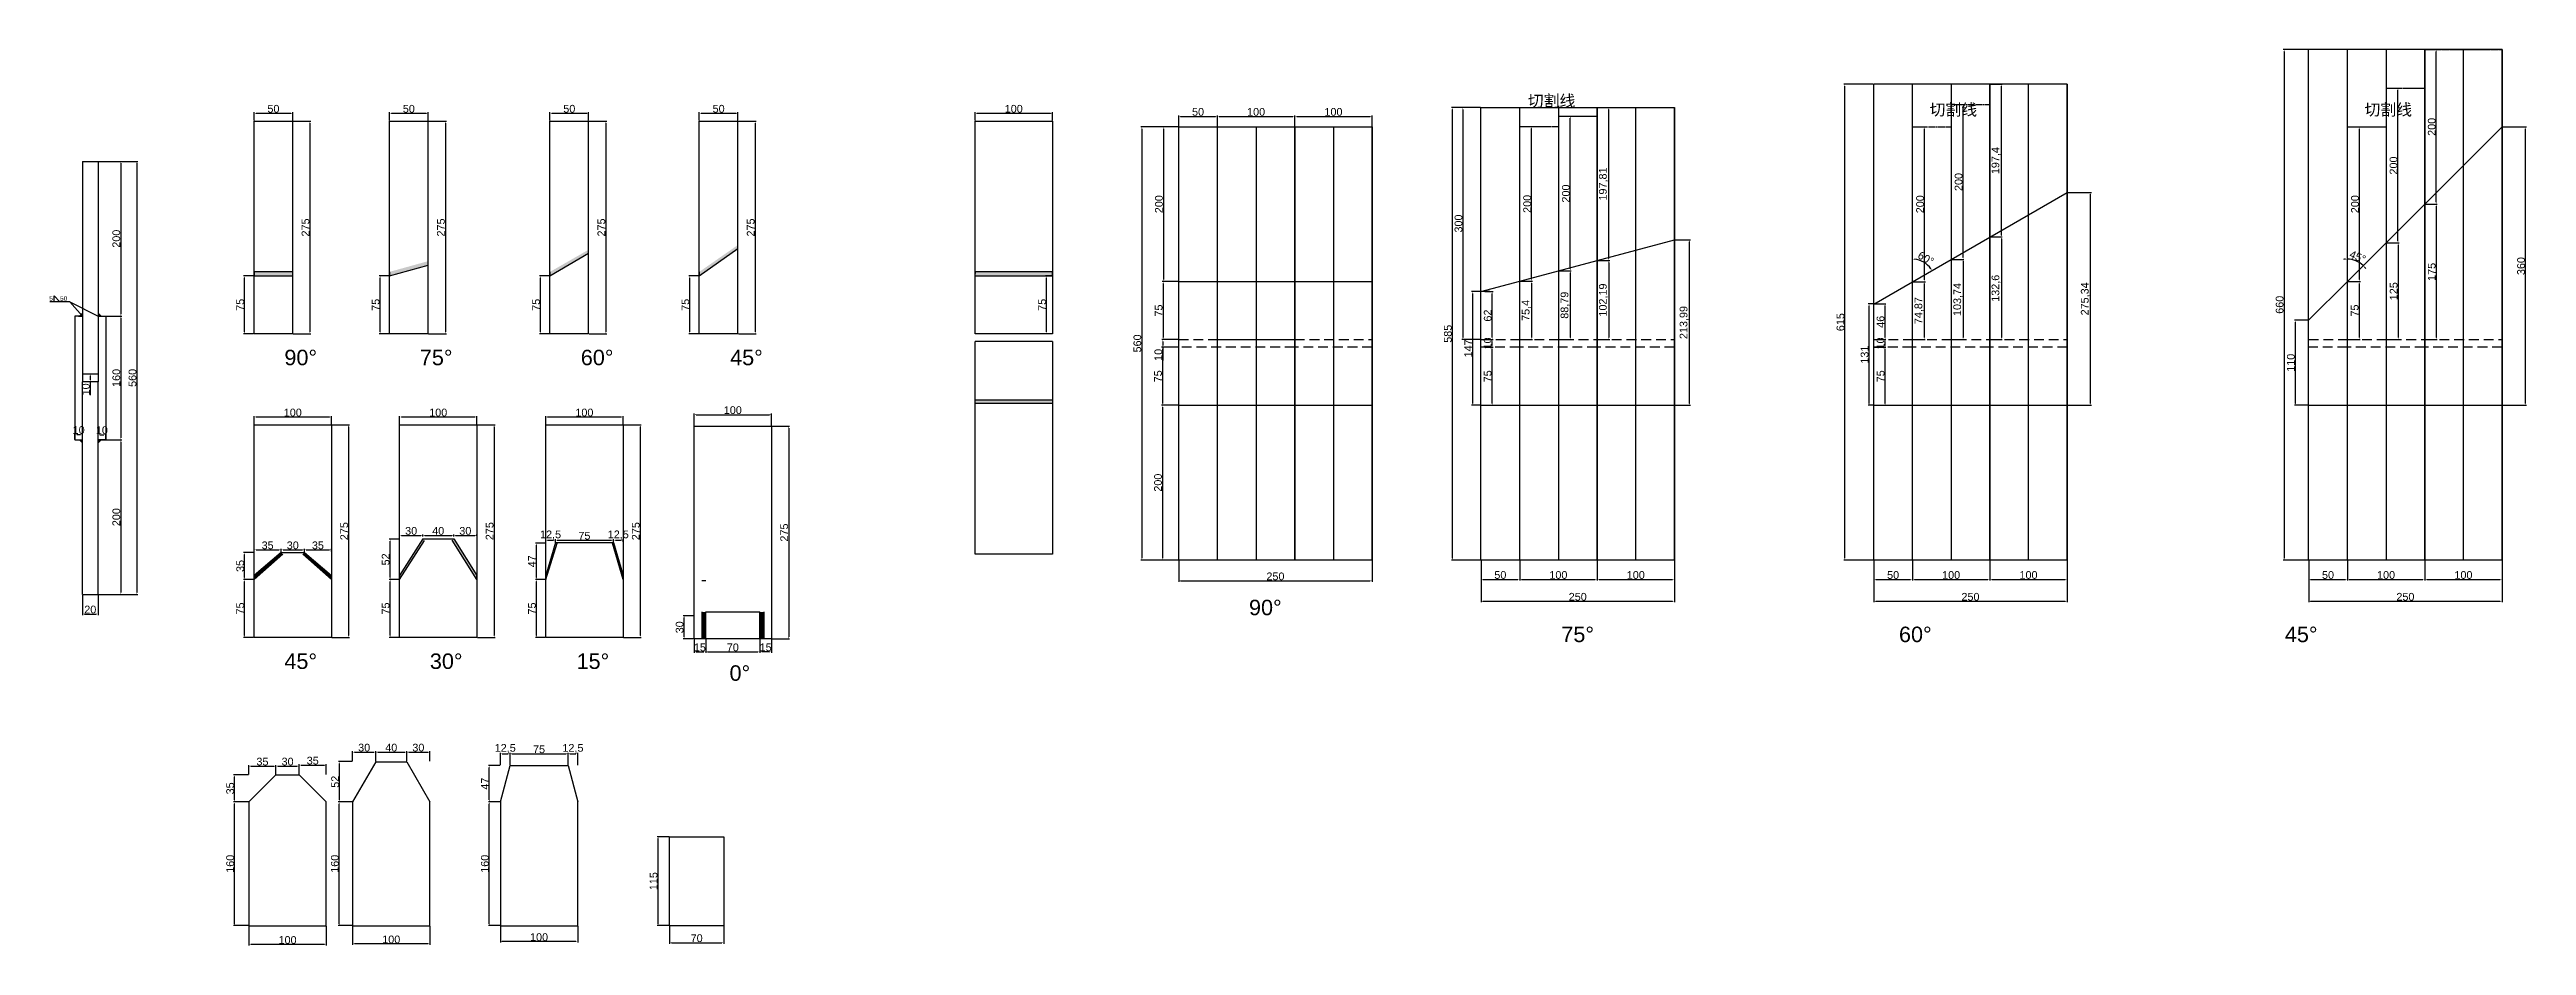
# Model space of a CAD drawing. Header units: millimetres. Extents: x 277 to 35015, y -7843 to 25622.
# Drawn here: x 2153 to 5354, y 355 to 1513 of the extents above; entities that cross this region are included whole.
import ezdxf

# ---------------------------------------------------------------- set-up
doc = ezdxf.new("R2010")
doc.units = ezdxf.units.MM
doc.linetypes.add('DASHED', pattern=[19.05, 12.7, -6.35])
doc.linetypes.add('JIS_09_08', pattern=[10.75, 8, -0.55, 0.55, -0.55, 0.55, -0.55])
doc.layers.add('尺寸标注', color=6, linetype='Continuous')
doc.layers.add('焊缝', color=250, linetype='Continuous')
doc.styles.get("Standard").update_dxf_attribs({"font": 'arial.ttf'})
doc.dimstyles.new('ISO-25-JHF', dxfattribs={"dimtxt": 10, "dimasz": 2.5, "dimexe": 1.25, "dimexo": 0.625, "dimtad": 1, "dimtxsty": 'Standard', "dimcen": 2.5, "dimadec": 0, "dimazin": 0, "dimtfac": 1, "dimtmove": 0, "dimatfit": 3, "dimfxl": 1, "dimarcsym": 0})

msp = doc.modelspace()

# ---------------------------------------------------------------- texts
at = {"attachment_point": 1}
for s, width, insert, char_height in [('{\\fSimSun|b0|i0|c134|p34;\\H0.75x;切割线} ', 257.91357, (4063.291, 1454.294), 20), ('{\\fSimSun|b0|i0|c134|p34;\\H0.75x;切割线} ', 257.91357, (4582.593, 1442.972), 20), ('{\\fSimSun|b0|i0|c134|p34;\\H0.75x;切割线} ', 257.91357, (5144.694, 1442.972), 20), ('90° ', 70.10425, (2456.284, 1125.016), 20), ('{\\H1.6x;75°} ', 70.10425, (2631.347, 1125.016), 12.5), ('60° ', 70.10425, (2839.358, 1125.016), 20), ('45° ', 70.10425, (3032.341, 1125.016), 20), ('90° ', 70.10425, (3702.944, 801.814), 20), ('75° ', 70.10425, (4106.627, 767.051), 20), ('60° ', 70.10425, (4543.001, 767.051), 20), ('45° ', 70.10425, (5041.713, 767.051), 20), ('45° ', 70.10425, (2456.284, 732.385), 20), ('30° ', 70.10425, (2644.298, 732.385), 20), ('15° ', 70.10425, (2833.878, 732.385), 20), ('0° ', 70.10425, (3031.605, 717.067), 20)]:
    msp.add_mtext_dynamic_manual_height_columns(s, width=width, gutter_width=12.5, heights=[0], dxfattribs=dict(at, insert=insert, char_height=char_height))
at = {"layer": '尺寸标注', "insert": (2152.411, 1194.277), "char_height": 6, "attachment_point": 1}
msp.add_mtext_dynamic_manual_height_columns('5    50', width=68.30832, gutter_width=12.5, heights=[0], dxfattribs=at)

# ---------------------------------------------------------------- blocks, each defined once
blk = doc.blocks.new('*D179')
at = {"layer": 'Defpoints', "color": 0, "transparency": 16777216}
for p in [(2417.1, 1420.6), (2467.1, 1430.7), (2467.1, 1420.6)]:
    blk.add_point(p, dxfattribs=at)
at = {"layer": '尺寸标注', "color": 0, "lineweight": -2, "transparency": 16777216}
for p, q in [((2417.1, 1421.2), (2417.1, 1432)), ((2419.6, 1430.7), (2464.6, 1430.7)), ((2467.1, 1421.2), (2467.1, 1432))]:
    blk.add_line(p, q, dxfattribs=at)
at = {"layer": '尺寸标注', "color": 0, "transparency": 16777216}
for points in [[(2419.6, 1431.1), (2419.6, 1430.3), (2417.1, 1430.7)], [(2464.6, 1431.1), (2464.6, 1430.3), (2467.1, 1430.7)]]:
    blk.add_solid(points, dxfattribs=at)
at = {"layer": '尺寸标注', "color": 0, "transparency": 16777216, "insert": (2442.1, 1436.5), "char_height": 10, "attachment_point": 5}
blk.add_mtext('50', dxfattribs=at)
blk = doc.blocks.new('*D180')
at = {"layer": 'Defpoints', "color": 0, "transparency": 16777216}
for p in [(2404.9, 1220.6), (2417.1, 1220.6), (2417.1, 1145.6)]:
    blk.add_point(p, dxfattribs=at)
at = {"layer": '尺寸标注', "color": 0, "lineweight": -2, "transparency": 16777216}
for p, q in [((2416.4, 1220.6), (2403.6, 1220.6)), ((2404.9, 1148.1), (2404.9, 1218.1)), ((2416.4, 1145.6), (2403.6, 1145.6))]:
    blk.add_line(p, q, dxfattribs=at)
at = {"layer": '尺寸标注', "color": 0, "transparency": 16777216}
for points in [[(2404.5, 1218.1), (2405.3, 1218.1), (2404.9, 1220.6)], [(2404.5, 1148.1), (2405.3, 1148.1), (2404.9, 1145.6)]]:
    blk.add_solid(points, dxfattribs=at)
at = {"layer": '尺寸标注', "color": 0, "transparency": 16777216, "insert": (2399.2, 1183.1), "char_height": 10, "attachment_point": 5, "rotation": 90}
blk.add_mtext('75', dxfattribs=at)
blk = doc.blocks.new('*D181')
at = {"layer": 'Defpoints', "color": 0, "transparency": 16777216}
for p in [(2467.1, 1420.6), (2467.1, 1145.6), (2489.3, 1145.6)]:
    blk.add_point(p, dxfattribs=at)
at = {"layer": '尺寸标注', "color": 0, "lineweight": -2, "transparency": 16777216}
for p, q in [((2467.7, 1420.6), (2490.6, 1420.6)), ((2489.3, 1418.1), (2489.3, 1148.1)), ((2467.7, 1145.6), (2490.6, 1145.6))]:
    blk.add_line(p, q, dxfattribs=at)
at = {"layer": '尺寸标注', "color": 0, "transparency": 16777216}
for points in [[(2488.9, 1418.1), (2489.7, 1418.1), (2489.3, 1420.6)], [(2488.9, 1148.1), (2489.7, 1148.1), (2489.3, 1145.6)]]:
    blk.add_solid(points, dxfattribs=at)
at = {"layer": '尺寸标注', "color": 0, "transparency": 16777216, "insert": (2483.6, 1283.1), "char_height": 10, "attachment_point": 5, "rotation": 90}
blk.add_mtext('275', dxfattribs=at)
blk = doc.blocks.new('*D182')
at = {"layer": 'Defpoints', "color": 0, "transparency": 16777216}
for p in [(2580, 1220.6), (2592.1, 1220.6), (2592.1, 1145.6)]:
    blk.add_point(p, dxfattribs=at)
at = {"layer": '尺寸标注', "color": 0, "lineweight": -2, "transparency": 16777216}
for p, q in [((2591.5, 1220.6), (2578.7, 1220.6)), ((2580, 1148.1), (2580, 1218.1)), ((2591.5, 1145.6), (2578.7, 1145.6))]:
    blk.add_line(p, q, dxfattribs=at)
at = {"layer": '尺寸标注', "color": 0, "transparency": 16777216}
for points in [[(2579.5, 1218.1), (2580.4, 1218.1), (2580, 1220.6)], [(2579.5, 1148.1), (2580.4, 1148.1), (2580, 1145.6)]]:
    blk.add_solid(points, dxfattribs=at)
at = {"layer": '尺寸标注', "color": 0, "transparency": 16777216, "insert": (2574.3, 1183.1), "char_height": 10, "attachment_point": 5, "rotation": 90}
blk.add_mtext('75', dxfattribs=at)
blk = doc.blocks.new('*D183')
at = {"layer": 'Defpoints', "color": 0, "transparency": 16777216}
for p in [(2787.3, 1220.6), (2799.5, 1220.6), (2799.5, 1145.6)]:
    blk.add_point(p, dxfattribs=at)
at = {"layer": '尺寸标注', "color": 0, "lineweight": -2, "transparency": 16777216}
for p, q in [((2798.9, 1220.6), (2786.1, 1220.6)), ((2787.3, 1148.1), (2787.3, 1218.1)), ((2798.9, 1145.6), (2786.1, 1145.6))]:
    blk.add_line(p, q, dxfattribs=at)
at = {"layer": '尺寸标注', "color": 0, "transparency": 16777216}
for points in [[(2786.9, 1218.1), (2787.8, 1218.1), (2787.3, 1220.6)], [(2786.9, 1148.1), (2787.8, 1148.1), (2787.3, 1145.6)]]:
    blk.add_solid(points, dxfattribs=at)
at = {"layer": '尺寸标注', "color": 0, "transparency": 16777216, "insert": (2781.6, 1183.1), "char_height": 10, "attachment_point": 5, "rotation": 90}
blk.add_mtext('75', dxfattribs=at)
blk = doc.blocks.new('*D184')
at = {"layer": 'Defpoints', "color": 0, "transparency": 16777216}
for p in [(2417.1, 1028), (2517.1, 1038.1), (2517.1, 1028)]:
    blk.add_point(p, dxfattribs=at)
at = {"layer": '尺寸标注', "color": 0, "lineweight": -2, "transparency": 16777216}
for p, q in [((2417.1, 1028.6), (2417.1, 1039.3)), ((2419.6, 1038.1), (2514.6, 1038.1)), ((2517.1, 1028.6), (2517.1, 1039.3))]:
    blk.add_line(p, q, dxfattribs=at)
at = {"layer": '尺寸标注', "color": 0, "transparency": 16777216}
for points in [[(2419.6, 1038.5), (2419.6, 1037.7), (2417.1, 1038.1)], [(2514.6, 1038.5), (2514.6, 1037.7), (2517.1, 1038.1)]]:
    blk.add_solid(points, dxfattribs=at)
at = {"layer": '尺寸标注', "color": 0, "transparency": 16777216, "insert": (2467.1, 1043.8), "char_height": 10, "attachment_point": 5}
blk.add_mtext('100', dxfattribs=at)
blk = doc.blocks.new('*D185')
at = {"layer": 'Defpoints', "color": 0, "transparency": 16777216}
for p in [(2404.9, 828), (2417.1, 828), (2417.1, 753)]:
    blk.add_point(p, dxfattribs=at)
at = {"layer": '尺寸标注', "color": 0, "lineweight": -2, "transparency": 16777216}
for p, q in [((2416.4, 828), (2403.6, 828)), ((2404.9, 755.5), (2404.9, 825.5)), ((2416.4, 753), (2403.6, 753))]:
    blk.add_line(p, q, dxfattribs=at)
at = {"layer": '尺寸标注', "color": 0, "transparency": 16777216}
for points in [[(2404.5, 825.5), (2405.3, 825.5), (2404.9, 828)], [(2404.5, 755.5), (2405.3, 755.5), (2404.9, 753)]]:
    blk.add_solid(points, dxfattribs=at)
at = {"layer": '尺寸标注', "color": 0, "transparency": 16777216, "insert": (2399.2, 790.5), "char_height": 10, "attachment_point": 5, "rotation": 90}
blk.add_mtext('75', dxfattribs=at)
blk = doc.blocks.new('*D186')
at = {"layer": 'Defpoints', "color": 0, "transparency": 16777216}
for p in [(2517.1, 1028), (2517.1, 753), (2539.3, 753)]:
    blk.add_point(p, dxfattribs=at)
at = {"layer": '尺寸标注', "color": 0, "lineweight": -2, "transparency": 16777216}
for p, q in [((2517.7, 1028), (2540.6, 1028)), ((2539.3, 1025.5), (2539.3, 755.5)), ((2517.7, 753), (2540.6, 753))]:
    blk.add_line(p, q, dxfattribs=at)
at = {"layer": '尺寸标注', "color": 0, "transparency": 16777216}
for points in [[(2538.9, 1025.5), (2539.7, 1025.5), (2539.3, 1028)], [(2538.9, 755.5), (2539.7, 755.5), (2539.3, 753)]]:
    blk.add_solid(points, dxfattribs=at)
at = {"layer": '尺寸标注', "color": 0, "transparency": 16777216, "insert": (2533.6, 890.5), "char_height": 10, "attachment_point": 5, "rotation": 90}
blk.add_mtext('275', dxfattribs=at)
blk = doc.blocks.new('*D187')
at = {"layer": 'Defpoints', "color": 0, "transparency": 16777216}
for p in [(2404.9, 863), (2417.1, 863), (2417.1, 828)]:
    blk.add_point(p, dxfattribs=at)
at = {"layer": '尺寸标注', "color": 0, "lineweight": -2, "transparency": 16777216}
for p, q in [((2416.4, 863), (2403.6, 863)), ((2404.9, 830.5), (2404.9, 860.5)), ((2416.4, 828), (2403.6, 828))]:
    blk.add_line(p, q, dxfattribs=at)
at = {"layer": '尺寸标注', "color": 0, "transparency": 16777216}
for points in [[(2404.5, 860.5), (2405.3, 860.5), (2404.9, 863)], [(2404.5, 830.5), (2405.3, 830.5), (2404.9, 828)]]:
    blk.add_solid(points, dxfattribs=at)
at = {"layer": '尺寸标注', "color": 0, "transparency": 16777216, "insert": (2399.2, 845.5), "char_height": 10, "attachment_point": 5, "rotation": 89.9999}
blk.add_mtext('35', dxfattribs=at)
blk = doc.blocks.new('*D188')
at = {"layer": 'Defpoints', "color": 0, "transparency": 16777216}
for p in [(2452.1, 866.4), (2417.1, 863), (2452.1, 863)]:
    blk.add_point(p, dxfattribs=at)
at = {"layer": '尺寸标注', "color": 0, "lineweight": -2, "transparency": 16777216}
for p, q in [((2417.1, 863.6), (2417.1, 867.6)), ((2419.6, 866.4), (2449.6, 866.4)), ((2452.1, 863.6), (2452.1, 867.6))]:
    blk.add_line(p, q, dxfattribs=at)
at = {"layer": '尺寸标注', "color": 0, "transparency": 16777216}
for points in [[(2419.6, 866.8), (2419.6, 866), (2417.1, 866.4)], [(2449.6, 866.8), (2449.6, 866), (2452.1, 866.4)]]:
    blk.add_solid(points, dxfattribs=at)
at = {"layer": '尺寸标注', "color": 0, "transparency": 16777216, "insert": (2434.6, 872.1), "char_height": 10, "attachment_point": 5}
blk.add_mtext('35', dxfattribs=at)
blk = doc.blocks.new('*D146')
at = {"layer": 'Defpoints', "color": 0, "transparency": 16777216}
for p in [(2482.1, 866.4), (2452.1, 862.9), (2482.1, 862.9)]:
    blk.add_point(p, dxfattribs=at)
at = {"layer": '尺寸标注', "color": 0, "lineweight": -2, "transparency": 16777216}
for p, q in [((2452.1, 863.5), (2452.1, 867.6)), ((2454.6, 866.4), (2479.6, 866.4)), ((2482.1, 863.5), (2482.1, 867.6))]:
    blk.add_line(p, q, dxfattribs=at)
at = {"layer": '尺寸标注', "color": 0, "transparency": 16777216}
for points in [[(2454.6, 866.8), (2454.6, 866), (2452.1, 866.4)], [(2479.6, 866.8), (2479.6, 866), (2482.1, 866.4)]]:
    blk.add_solid(points, dxfattribs=at)
at = {"layer": '尺寸标注', "color": 0, "transparency": 16777216, "insert": (2467.1, 872.1), "char_height": 10, "attachment_point": 5}
blk.add_mtext('30', dxfattribs=at)
blk = doc.blocks.new('*D147')
at = {"layer": 'Defpoints', "color": 0, "transparency": 16777216}
for p in [(2517.1, 866.4), (2482.1, 863.5), (2517.1, 863.5)]:
    blk.add_point(p, dxfattribs=at)
at = {"layer": '尺寸标注', "color": 0, "lineweight": -2, "transparency": 16777216}
for p, q in [((2482.1, 864.2), (2482.1, 867.6)), ((2484.6, 866.4), (2514.6, 866.4)), ((2517.1, 864.2), (2517.1, 867.6))]:
    blk.add_line(p, q, dxfattribs=at)
at = {"layer": '尺寸标注', "color": 0, "transparency": 16777216}
for points in [[(2484.6, 866.8), (2484.6, 866), (2482.1, 866.4)], [(2514.6, 866.8), (2514.6, 866), (2517.1, 866.4)]]:
    blk.add_solid(points, dxfattribs=at)
at = {"layer": '尺寸标注', "color": 0, "transparency": 16777216, "insert": (2499.6, 872.1), "char_height": 10, "attachment_point": 5}
blk.add_mtext('35', dxfattribs=at)
blk = doc.blocks.new('*D189')
at = {"layer": 'Defpoints', "color": 0, "transparency": 16777216}
for p in [(2605.1, 1028), (2705.1, 1038.1), (2705.1, 1028)]:
    blk.add_point(p, dxfattribs=at)
at = {"layer": '尺寸标注', "color": 0, "lineweight": -2, "transparency": 16777216}
for p, q in [((2605.1, 1028.6), (2605.1, 1039.3)), ((2607.6, 1038.1), (2702.6, 1038.1)), ((2705.1, 1028.6), (2705.1, 1039.3))]:
    blk.add_line(p, q, dxfattribs=at)
at = {"layer": '尺寸标注', "color": 0, "transparency": 16777216}
for points in [[(2607.6, 1038.5), (2607.6, 1037.7), (2605.1, 1038.1)], [(2702.6, 1038.5), (2702.6, 1037.7), (2705.1, 1038.1)]]:
    blk.add_solid(points, dxfattribs=at)
at = {"layer": '尺寸标注', "color": 0, "transparency": 16777216, "insert": (2655.1, 1043.8), "char_height": 10, "attachment_point": 5}
blk.add_mtext('100', dxfattribs=at)
blk = doc.blocks.new('*D190')
at = {"layer": 'Defpoints', "color": 0, "transparency": 16777216}
for p in [(2592.9, 828), (2605.1, 828), (2605.1, 753)]:
    blk.add_point(p, dxfattribs=at)
at = {"layer": '尺寸标注', "color": 0, "lineweight": -2, "transparency": 16777216}
for p, q in [((2604.4, 828), (2591.7, 828)), ((2592.9, 755.5), (2592.9, 825.5)), ((2604.4, 753), (2591.7, 753))]:
    blk.add_line(p, q, dxfattribs=at)
at = {"layer": '尺寸标注', "color": 0, "transparency": 16777216}
for points in [[(2592.5, 825.5), (2593.3, 825.5), (2592.9, 828)], [(2592.5, 755.5), (2593.3, 755.5), (2592.9, 753)]]:
    blk.add_solid(points, dxfattribs=at)
at = {"layer": '尺寸标注', "color": 0, "transparency": 16777216, "insert": (2587.2, 790.5), "char_height": 10, "attachment_point": 5, "rotation": 90}
blk.add_mtext('75', dxfattribs=at)
blk = doc.blocks.new('*D191')
at = {"layer": 'Defpoints', "color": 0, "transparency": 16777216}
for p in [(2705.1, 1028), (2705.1, 753), (2727.3, 753)]:
    blk.add_point(p, dxfattribs=at)
at = {"layer": '尺寸标注', "color": 0, "lineweight": -2, "transparency": 16777216}
for p, q in [((2705.7, 1028), (2728.6, 1028)), ((2727.3, 1025.5), (2727.3, 755.5)), ((2705.7, 753), (2728.6, 753))]:
    blk.add_line(p, q, dxfattribs=at)
at = {"layer": '尺寸标注', "color": 0, "transparency": 16777216}
for points in [[(2726.9, 1025.5), (2727.7, 1025.5), (2727.3, 1028)], [(2726.9, 755.5), (2727.7, 755.5), (2727.3, 753)]]:
    blk.add_solid(points, dxfattribs=at)
at = {"layer": '尺寸标注', "color": 0, "transparency": 16777216, "insert": (2721.6, 890.5), "char_height": 10, "attachment_point": 5, "rotation": 90}
blk.add_mtext('275', dxfattribs=at)
blk = doc.blocks.new('*D192')
at = {"layer": 'Defpoints', "color": 0, "transparency": 16777216}
for p in [(2794, 1028), (2894, 1038.1), (2894, 1028)]:
    blk.add_point(p, dxfattribs=at)
at = {"layer": '尺寸标注', "color": 0, "lineweight": -2, "transparency": 16777216}
for p, q in [((2794, 1028.6), (2794, 1039.3)), ((2796.5, 1038.1), (2891.5, 1038.1)), ((2894, 1028.6), (2894, 1039.3))]:
    blk.add_line(p, q, dxfattribs=at)
at = {"layer": '尺寸标注', "color": 0, "transparency": 16777216}
for points in [[(2796.5, 1038.5), (2796.5, 1037.7), (2794, 1038.1)], [(2891.5, 1038.5), (2891.5, 1037.7), (2894, 1038.1)]]:
    blk.add_solid(points, dxfattribs=at)
at = {"layer": '尺寸标注', "color": 0, "transparency": 16777216, "insert": (2844, 1043.8), "char_height": 10, "attachment_point": 5}
blk.add_mtext('100', dxfattribs=at)
blk = doc.blocks.new('*D193')
at = {"layer": 'Defpoints', "color": 0, "transparency": 16777216}
for p in [(2781.9, 828), (2794, 828), (2794, 753)]:
    blk.add_point(p, dxfattribs=at)
at = {"layer": '尺寸标注', "color": 0, "lineweight": -2, "transparency": 16777216}
for p, q in [((2793.4, 828), (2780.6, 828)), ((2781.9, 755.5), (2781.9, 825.5)), ((2793.4, 753), (2780.6, 753))]:
    blk.add_line(p, q, dxfattribs=at)
at = {"layer": '尺寸标注', "color": 0, "transparency": 16777216}
for points in [[(2781.5, 825.5), (2782.3, 825.5), (2781.9, 828)], [(2781.5, 755.5), (2782.3, 755.5), (2781.9, 753)]]:
    blk.add_solid(points, dxfattribs=at)
at = {"layer": '尺寸标注', "color": 0, "transparency": 16777216, "insert": (2776.2, 790.5), "char_height": 10, "attachment_point": 5, "rotation": 90}
blk.add_mtext('75', dxfattribs=at)
blk = doc.blocks.new('*D194')
at = {"layer": 'Defpoints', "color": 0, "transparency": 16777216}
for p in [(2894, 1028), (2894, 753), (2916.3, 753)]:
    blk.add_point(p, dxfattribs=at)
at = {"layer": '尺寸标注', "color": 0, "lineweight": -2, "transparency": 16777216}
for p, q in [((2894.7, 1028), (2917.5, 1028)), ((2916.3, 1025.5), (2916.3, 755.5)), ((2894.7, 753), (2917.5, 753))]:
    blk.add_line(p, q, dxfattribs=at)
at = {"layer": '尺寸标注', "color": 0, "transparency": 16777216}
for points in [[(2915.9, 1025.5), (2916.7, 1025.5), (2916.3, 1028)], [(2915.9, 755.5), (2916.7, 755.5), (2916.3, 753)]]:
    blk.add_solid(points, dxfattribs=at)
at = {"layer": '尺寸标注', "color": 0, "transparency": 16777216, "insert": (2910.5, 890.5), "char_height": 10, "attachment_point": 5, "rotation": 90}
blk.add_mtext('275', dxfattribs=at)
blk = doc.blocks.new('*D195')
at = {"layer": 'Defpoints', "color": 0, "transparency": 16777216}
for p in [(2781.9, 875), (2794, 875), (2794, 828)]:
    blk.add_point(p, dxfattribs=at)
at = {"layer": '尺寸标注', "color": 0, "lineweight": -2, "transparency": 16777216}
for p, q in [((2793.4, 875), (2780.6, 875)), ((2781.9, 830.5), (2781.9, 872.5)), ((2793.4, 828), (2780.6, 828))]:
    blk.add_line(p, q, dxfattribs=at)
at = {"layer": '尺寸标注', "color": 0, "transparency": 16777216}
for points in [[(2781.5, 872.5), (2782.3, 872.5), (2781.9, 875)], [(2781.5, 830.5), (2782.3, 830.5), (2781.9, 828)]]:
    blk.add_solid(points, dxfattribs=at)
at = {"layer": '尺寸标注', "color": 0, "transparency": 16777216, "insert": (2776.2, 851.5), "char_height": 10, "attachment_point": 5, "rotation": 89.9999}
blk.add_mtext('47', dxfattribs=at)
blk = doc.blocks.new('*D148')
at = {"layer": 'Defpoints', "color": 0, "transparency": 16777216}
for p in [(2794, 875.4), (2806.5, 878.8), (2806.5, 875.4)]:
    blk.add_point(p, dxfattribs=at)
at = {"layer": '尺寸标注', "color": 0, "lineweight": -2, "transparency": 16777216}
for p, q in [((2794, 876), (2794, 880)), ((2796.5, 878.8), (2804, 878.8)), ((2806.5, 876), (2806.5, 880))]:
    blk.add_line(p, q, dxfattribs=at)
at = {"layer": '尺寸标注', "color": 0, "transparency": 16777216}
for points in [[(2796.5, 879.2), (2796.5, 878.4), (2794, 878.8)], [(2804, 879.2), (2804, 878.4), (2806.5, 878.8)]]:
    blk.add_solid(points, dxfattribs=at)
at = {"layer": '尺寸标注', "color": 0, "transparency": 16777216, "insert": (2800.3, 885.4), "char_height": 10, "attachment_point": 5}
blk.add_mtext('12,5', dxfattribs=at)
blk = doc.blocks.new('*D149')
at = {"layer": 'Defpoints', "color": 0, "transparency": 16777216}
for p in [(2806.5, 875.3), (2881.5, 878.8), (2881.5, 875.3)]:
    blk.add_point(p, dxfattribs=at)
at = {"layer": '尺寸标注', "color": 0, "lineweight": -2, "transparency": 16777216}
for p, q in [((2806.5, 875.9), (2806.5, 880)), ((2809, 878.8), (2879, 878.8)), ((2881.5, 875.9), (2881.5, 880))]:
    blk.add_line(p, q, dxfattribs=at)
at = {"layer": '尺寸标注', "color": 0, "transparency": 16777216}
for points in [[(2809, 879.2), (2809, 878.4), (2806.5, 878.8)], [(2879, 879.2), (2879, 878.4), (2881.5, 878.8)]]:
    blk.add_solid(points, dxfattribs=at)
at = {"layer": '尺寸标注', "color": 0, "transparency": 16777216, "insert": (2844, 884.5), "char_height": 10, "attachment_point": 5}
blk.add_mtext('75', dxfattribs=at)
blk = doc.blocks.new('*D150')
at = {"layer": 'Defpoints', "color": 0, "transparency": 16777216}
for p in [(2881.5, 875.9), (2894, 878.8), (2894, 875.9)]:
    blk.add_point(p, dxfattribs=at)
at = {"layer": '尺寸标注', "color": 0, "lineweight": -2, "transparency": 16777216}
for p, q in [((2881.5, 876.6), (2881.5, 880)), ((2884, 878.8), (2891.5, 878.8)), ((2894, 876.6), (2894, 880))]:
    blk.add_line(p, q, dxfattribs=at)
at = {"layer": '尺寸标注', "color": 0, "transparency": 16777216}
for points in [[(2884, 879.2), (2884, 878.4), (2881.5, 878.8)], [(2891.5, 879.2), (2891.5, 878.4), (2894, 878.8)]]:
    blk.add_solid(points, dxfattribs=at)
at = {"layer": '尺寸标注', "color": 0, "transparency": 16777216, "insert": (2887.8, 885.4), "char_height": 10, "attachment_point": 5}
blk.add_mtext('12,5', dxfattribs=at)
blk = doc.blocks.new('*D196')
at = {"layer": 'Defpoints', "color": 0, "transparency": 16777216}
for p in [(2592.9, 880), (2605.1, 880), (2605.1, 828)]:
    blk.add_point(p, dxfattribs=at)
at = {"layer": '尺寸标注', "color": 0, "lineweight": -2, "transparency": 16777216}
for p, q in [((2604.4, 880), (2591.7, 880)), ((2592.9, 830.5), (2592.9, 877.5)), ((2604.4, 828), (2591.7, 828))]:
    blk.add_line(p, q, dxfattribs=at)
at = {"layer": '尺寸标注', "color": 0, "transparency": 16777216}
for points in [[(2592.5, 877.5), (2593.3, 877.5), (2592.9, 880)], [(2592.5, 830.5), (2593.3, 830.5), (2592.9, 828)]]:
    blk.add_solid(points, dxfattribs=at)
at = {"layer": '尺寸标注', "color": 0, "transparency": 16777216, "insert": (2587.2, 854), "char_height": 10, "attachment_point": 5, "rotation": 90}
blk.add_mtext('52', dxfattribs=at)
blk = doc.blocks.new('*D151')
at = {"layer": 'Defpoints', "color": 0, "transparency": 16777216}
for p in [(2605.1, 883), (2635.1, 885.1), (2635.1, 883)]:
    blk.add_point(p, dxfattribs=at)
at = {"layer": '尺寸标注', "color": 0, "lineweight": -2, "transparency": 16777216}
for p, q in [((2605.1, 883.6), (2605.1, 886.3)), ((2607.6, 885.1), (2632.6, 885.1)), ((2635.1, 883.6), (2635.1, 886.3))]:
    blk.add_line(p, q, dxfattribs=at)
at = {"layer": '尺寸标注', "color": 0, "transparency": 16777216}
for points in [[(2607.6, 885.5), (2607.6, 884.6), (2605.1, 885.1)], [(2632.6, 885.5), (2632.6, 884.6), (2635.1, 885.1)]]:
    blk.add_solid(points, dxfattribs=at)
at = {"layer": '尺寸标注', "color": 0, "transparency": 16777216, "insert": (2620.1, 890.8), "char_height": 10, "attachment_point": 5}
blk.add_mtext('30', dxfattribs=at)
blk = doc.blocks.new('*D152')
at = {"layer": 'Defpoints', "color": 0, "transparency": 16777216}
for p in [(2635.1, 883.1), (2675.1, 885.1), (2675.1, 883.1)]:
    blk.add_point(p, dxfattribs=at)
at = {"layer": '尺寸标注', "color": 0, "lineweight": -2, "transparency": 16777216}
for p, q in [((2635.1, 883.7), (2635.1, 886.3)), ((2637.6, 885.1), (2672.6, 885.1)), ((2675.1, 883.7), (2675.1, 886.3))]:
    blk.add_line(p, q, dxfattribs=at)
at = {"layer": '尺寸标注', "color": 0, "transparency": 16777216}
for points in [[(2637.6, 885.5), (2637.6, 884.6), (2635.1, 885.1)], [(2672.6, 885.5), (2672.6, 884.6), (2675.1, 885.1)]]:
    blk.add_solid(points, dxfattribs=at)
at = {"layer": '尺寸标注', "color": 0, "transparency": 16777216, "insert": (2655.1, 890.8), "char_height": 10, "attachment_point": 5}
blk.add_mtext('40', dxfattribs=at)
blk = doc.blocks.new('*D153')
at = {"layer": 'Defpoints', "color": 0, "transparency": 16777216}
for p in [(2675.1, 883.7), (2705.1, 885.1), (2705.1, 883.7)]:
    blk.add_point(p, dxfattribs=at)
at = {"layer": '尺寸标注', "color": 0, "lineweight": -2, "transparency": 16777216}
for p, q in [((2675.1, 884.3), (2675.1, 886.3)), ((2677.6, 885.1), (2702.6, 885.1)), ((2705.1, 884.3), (2705.1, 886.3))]:
    blk.add_line(p, q, dxfattribs=at)
at = {"layer": '尺寸标注', "color": 0, "transparency": 16777216}
for points in [[(2677.6, 885.5), (2677.6, 884.6), (2675.1, 885.1)], [(2702.6, 885.5), (2702.6, 884.6), (2705.1, 885.1)]]:
    blk.add_solid(points, dxfattribs=at)
at = {"layer": '尺寸标注', "color": 0, "transparency": 16777216, "insert": (2690.1, 890.8), "char_height": 10, "attachment_point": 5}
blk.add_mtext('30', dxfattribs=at)
blk = doc.blocks.new('*D197')
at = {"layer": 'Defpoints', "color": 0, "transparency": 16777216}
for p in [(2985.8, 1026.2), (3085.8, 1041.1), (3085.8, 1026.2)]:
    blk.add_point(p, dxfattribs=at)
at = {"layer": '尺寸标注', "color": 0, "lineweight": -2, "transparency": 16777216}
for p, q in [((2985.8, 1026.8), (2985.8, 1042.4)), ((2988.3, 1041.1), (3083.3, 1041.1)), ((3085.8, 1026.8), (3085.8, 1042.4))]:
    blk.add_line(p, q, dxfattribs=at)
at = {"layer": '尺寸标注', "color": 0, "transparency": 16777216}
for points in [[(2988.3, 1041.6), (2988.3, 1040.7), (2985.8, 1041.1)], [(3083.3, 1041.6), (3083.3, 1040.7), (3085.8, 1041.1)]]:
    blk.add_solid(points, dxfattribs=at)
at = {"layer": '尺寸标注', "color": 0, "transparency": 16777216, "insert": (3035.8, 1046.9), "char_height": 10, "attachment_point": 5}
blk.add_mtext('100', dxfattribs=at)
blk = doc.blocks.new('*D198')
at = {"layer": 'Defpoints', "color": 0, "transparency": 16777216}
for p in [(2972.9, 781.2), (2985.8, 781.2), (2985.8, 751.2)]:
    blk.add_point(p, dxfattribs=at)
at = {"layer": '尺寸标注', "color": 0, "lineweight": -2, "transparency": 16777216}
for p, q in [((2985.2, 781.2), (2971.6, 781.2)), ((2972.9, 753.7), (2972.9, 778.7)), ((2985.2, 751.2), (2971.6, 751.2))]:
    blk.add_line(p, q, dxfattribs=at)
at = {"layer": '尺寸标注', "color": 0, "transparency": 16777216}
for points in [[(2972.4, 778.7), (2973.3, 778.7), (2972.9, 781.2)], [(2972.4, 753.7), (2973.3, 753.7), (2972.9, 751.2)]]:
    blk.add_solid(points, dxfattribs=at)
at = {"layer": '尺寸标注', "color": 0, "transparency": 16777216, "insert": (2967.1, 766.2), "char_height": 10, "attachment_point": 5, "rotation": 90}
blk.add_mtext('30', dxfattribs=at)
blk = doc.blocks.new('*D199')
at = {"layer": 'Defpoints', "color": 0, "transparency": 16777216}
for p in [(2980.3, 1220.6), (2992.5, 1220.6), (2992.5, 1145.6)]:
    blk.add_point(p, dxfattribs=at)
at = {"layer": '尺寸标注', "color": 0, "lineweight": -2, "transparency": 16777216}
for p, q in [((2991.9, 1220.6), (2979.1, 1220.6)), ((2980.3, 1148.1), (2980.3, 1218.1)), ((2991.9, 1145.6), (2979.1, 1145.6))]:
    blk.add_line(p, q, dxfattribs=at)
at = {"layer": '尺寸标注', "color": 0, "transparency": 16777216}
for points in [[(2979.9, 1218.1), (2980.7, 1218.1), (2980.3, 1220.6)], [(2979.9, 1148.1), (2980.7, 1148.1), (2980.3, 1145.6)]]:
    blk.add_solid(points, dxfattribs=at)
at = {"layer": '尺寸标注', "color": 0, "transparency": 16777216, "insert": (2974.6, 1183.1), "char_height": 10, "attachment_point": 5, "rotation": 90}
blk.add_mtext('75', dxfattribs=at)
blk = doc.blocks.new('*D200')
at = {"layer": 'Defpoints', "color": 0, "transparency": 16777216}
for p in [(3348.9, 1420.6), (3448.9, 1430.7), (3448.9, 1420.6)]:
    blk.add_point(p, dxfattribs=at)
at = {"layer": '尺寸标注', "color": 0, "lineweight": -2, "transparency": 16777216}
for p, q in [((3348.9, 1421.2), (3348.9, 1432)), ((3351.4, 1430.7), (3446.4, 1430.7)), ((3448.9, 1421.2), (3448.9, 1432))]:
    blk.add_line(p, q, dxfattribs=at)
at = {"layer": '尺寸标注', "color": 0, "transparency": 16777216}
for points in [[(3351.4, 1431.1), (3351.4, 1430.3), (3348.9, 1430.7)], [(3446.4, 1431.1), (3446.4, 1430.3), (3448.9, 1430.7)]]:
    blk.add_solid(points, dxfattribs=at)
at = {"layer": '尺寸标注', "color": 0, "transparency": 16777216, "insert": (3398.9, 1436.5), "char_height": 10, "attachment_point": 5}
blk.add_mtext('100', dxfattribs=at)
blk = doc.blocks.new('*D201')
at = {"layer": 'Defpoints', "color": 0, "transparency": 16777216}
for p in [(3441.3, 1220.6), (3448.9, 1220.6), (3448.9, 1145.6)]:
    blk.add_point(p, dxfattribs=at)
at = {"layer": '尺寸标注', "color": 0, "lineweight": -2, "transparency": 16777216}
for p, q in [((3448.2, 1220.6), (3440.1, 1220.6)), ((3441.3, 1148.1), (3441.3, 1218.1)), ((3448.2, 1145.6), (3440.1, 1145.6))]:
    blk.add_line(p, q, dxfattribs=at)
at = {"layer": '尺寸标注', "color": 0, "transparency": 16777216}
for points in [[(3440.9, 1218.1), (3441.7, 1218.1), (3441.3, 1220.6)], [(3440.9, 1148.1), (3441.7, 1148.1), (3441.3, 1145.6)]]:
    blk.add_solid(points, dxfattribs=at)
at = {"layer": '尺寸标注', "color": 0, "transparency": 16777216, "insert": (3435.6, 1183.1), "char_height": 10, "attachment_point": 5, "rotation": 90}
blk.add_mtext('75', dxfattribs=at)
blk = doc.blocks.new('*D202')
at = {"layer": 'Defpoints', "color": 0, "transparency": 16777216}
for p in [(3662.1, 1413.2), (3762.1, 1426.7), (3762.1, 1413.2)]:
    blk.add_point(p, dxfattribs=at)
at = {"layer": '尺寸标注', "color": 0, "lineweight": -2, "transparency": 16777216}
for p, q in [((3662.1, 1413.8), (3662.1, 1428)), ((3664.6, 1426.7), (3759.6, 1426.7)), ((3762.1, 1413.8), (3762.1, 1428))]:
    blk.add_line(p, q, dxfattribs=at)
at = {"layer": '尺寸标注', "color": 0, "transparency": 16777216}
for points in [[(3664.6, 1427.1), (3664.6, 1426.3), (3662.1, 1426.7)], [(3759.6, 1427.1), (3759.6, 1426.3), (3762.1, 1426.7)]]:
    blk.add_solid(points, dxfattribs=at)
at = {"layer": '尺寸标注', "color": 0, "transparency": 16777216, "insert": (3712.1, 1432.5), "char_height": 10, "attachment_point": 5}
blk.add_mtext('100', dxfattribs=at)
blk = doc.blocks.new('*D203')
at = {"layer": 'Defpoints', "color": 0, "transparency": 16777216}
for p in [(3762.1, 1413.2), (3862.1, 1426.7), (3862.1, 1413.2)]:
    blk.add_point(p, dxfattribs=at)
at = {"layer": '尺寸标注', "color": 0, "lineweight": -2, "transparency": 16777216}
for p, q in [((3762.1, 1413.8), (3762.1, 1428)), ((3764.6, 1426.7), (3859.6, 1426.7)), ((3862.1, 1413.8), (3862.1, 1428))]:
    blk.add_line(p, q, dxfattribs=at)
at = {"layer": '尺寸标注', "color": 0, "transparency": 16777216}
for points in [[(3764.6, 1427.1), (3764.6, 1426.3), (3762.1, 1426.7)], [(3859.6, 1427.1), (3859.6, 1426.3), (3862.1, 1426.7)]]:
    blk.add_solid(points, dxfattribs=at)
at = {"layer": '尺寸标注', "color": 0, "transparency": 16777216, "insert": (3812.1, 1432.5), "char_height": 10, "attachment_point": 5}
blk.add_mtext('100', dxfattribs=at)
blk = doc.blocks.new('*D154')
at = {"layer": 'Defpoints', "color": 0, "transparency": 16777216}
for p in [(3612.1, 1413.2), (3662.1, 1426.7), (3662.1, 1413.2)]:
    blk.add_point(p, dxfattribs=at)
at = {"layer": '尺寸标注', "color": 0, "lineweight": -2, "transparency": 16777216}
for p, q in [((3612.1, 1413.8), (3612.1, 1428)), ((3614.6, 1426.7), (3659.6, 1426.7)), ((3662.1, 1413.8), (3662.1, 1428))]:
    blk.add_line(p, q, dxfattribs=at)
at = {"layer": '尺寸标注', "color": 0, "transparency": 16777216}
for points in [[(3614.6, 1427.1), (3614.6, 1426.3), (3612.1, 1426.7)], [(3659.6, 1427.1), (3659.6, 1426.3), (3662.1, 1426.7)]]:
    blk.add_solid(points, dxfattribs=at)
at = {"layer": '尺寸标注', "color": 0, "transparency": 16777216, "insert": (3637.1, 1432.5), "char_height": 10, "attachment_point": 5}
blk.add_mtext('50', dxfattribs=at)
blk = doc.blocks.new('*D204')
at = {"layer": 'Defpoints', "color": 0, "transparency": 16777216}
for p in [(3612.1, 853.2), (3862.1, 853.2), (3862.1, 826.3)]:
    blk.add_point(p, dxfattribs=at)
at = {"layer": '尺寸标注', "color": 0, "lineweight": -2, "transparency": 16777216}
for p, q in [((3612.1, 852.5), (3612.1, 825)), ((3862.1, 852.5), (3862.1, 825)), ((3614.6, 826.3), (3859.6, 826.3))]:
    blk.add_line(p, q, dxfattribs=at)
at = {"layer": '尺寸标注', "color": 0, "transparency": 16777216}
for points in [[(3614.6, 826.7), (3614.6, 825.8), (3612.1, 826.3)], [(3859.6, 826.7), (3859.6, 825.8), (3862.1, 826.3)]]:
    blk.add_solid(points, dxfattribs=at)
at = {"layer": '尺寸标注', "color": 0, "transparency": 16777216, "insert": (3737.1, 832), "char_height": 10, "attachment_point": 5}
blk.add_mtext('250', dxfattribs=at)
blk = doc.blocks.new('*D155')
at = {"layer": 'Defpoints', "color": 0, "transparency": 16777216}
for p in [(3612.1, 1413.2), (3592.4, 1213.2), (3612.1, 1213.2)]:
    blk.add_point(p, dxfattribs=at)
at = {"layer": '尺寸标注', "color": 0, "lineweight": -2, "transparency": 16777216}
for p, q in [((3611.5, 1413.2), (3591.1, 1413.2)), ((3592.4, 1410.7), (3592.4, 1215.7)), ((3611.5, 1213.2), (3591.1, 1213.2))]:
    blk.add_line(p, q, dxfattribs=at)
at = {"layer": '尺寸标注', "color": 0, "transparency": 16777216}
for points in [[(3592, 1410.7), (3592.8, 1410.7), (3592.4, 1413.2)], [(3592, 1215.7), (3592.8, 1215.7), (3592.4, 1213.2)]]:
    blk.add_solid(points, dxfattribs=at)
at = {"layer": '尺寸标注', "color": 0, "transparency": 16777216, "insert": (3586.6, 1313.2), "char_height": 10, "attachment_point": 5, "rotation": 90}
blk.add_mtext('200', dxfattribs=at)
blk = doc.blocks.new('*D156')
at = {"layer": 'Defpoints', "color": 0, "transparency": 16777216}
for p in [(3612.1, 1213.2), (3592, 1138.2), (3612.1, 1138.2)]:
    blk.add_point(p, dxfattribs=at)
at = {"layer": '尺寸标注', "color": 0, "lineweight": -2, "transparency": 16777216}
for p, q in [((3611.5, 1213.2), (3590.7, 1213.2)), ((3592, 1210.7), (3592, 1140.7)), ((3611.5, 1138.2), (3590.7, 1138.2))]:
    blk.add_line(p, q, dxfattribs=at)
at = {"layer": '尺寸标注', "color": 0, "transparency": 16777216}
for points in [[(3591.5, 1210.7), (3592.4, 1210.7), (3592, 1213.2)], [(3591.5, 1140.7), (3592.4, 1140.7), (3592, 1138.2)]]:
    blk.add_solid(points, dxfattribs=at)
at = {"layer": '尺寸标注', "color": 0, "transparency": 16777216, "insert": (3586.2, 1175.7), "char_height": 10, "attachment_point": 5, "rotation": 90}
blk.add_mtext('75', dxfattribs=at)
blk = doc.blocks.new('*D157')
at = {"layer": 'Defpoints', "color": 0, "transparency": 16777216}
for p in [(3591.5, 1128.2), (3612.1, 1138.2), (3612.1, 1128.2)]:
    blk.add_point(p, dxfattribs=at)
at = {"layer": '尺寸标注', "color": 0, "lineweight": -2, "transparency": 16777216}
for p, q in [((3611.5, 1138.2), (3590.3, 1138.2)), ((3611.5, 1128.2), (3590.3, 1128.2)), ((3591.5, 1135.7), (3591.5, 1130.7)), ((3591.5, 1128.2), (3591.5, 1111.1))]:
    blk.add_line(p, q, dxfattribs=at)
at = {"layer": '尺寸标注', "color": 0, "transparency": 16777216}
for points in [[(3591.1, 1135.7), (3592, 1135.7), (3591.5, 1138.2)], [(3591.1, 1130.7), (3592, 1130.7), (3591.5, 1128.2)]]:
    blk.add_solid(points, dxfattribs=at)
at = {"layer": '尺寸标注', "color": 0, "transparency": 16777216, "insert": (3585.8, 1118.4), "char_height": 10, "attachment_point": 5, "rotation": 90}
blk.add_mtext('10', dxfattribs=at)
blk = doc.blocks.new('*D158')
at = {"layer": 'Defpoints', "color": 0, "transparency": 16777216}
for p in [(3612.1, 1128.2), (3591.1, 1053.2), (3612.1, 1053.2)]:
    blk.add_point(p, dxfattribs=at)
at = {"layer": '尺寸标注', "color": 0, "lineweight": -2, "transparency": 16777216}
for p, q in [((3611.5, 1128.2), (3589.9, 1128.2)), ((3591.1, 1125.7), (3591.1, 1055.7)), ((3611.5, 1053.2), (3589.9, 1053.2))]:
    blk.add_line(p, q, dxfattribs=at)
at = {"layer": '尺寸标注', "color": 0, "transparency": 16777216}
for points in [[(3590.7, 1125.7), (3591.5, 1125.7), (3591.1, 1128.2)], [(3590.7, 1055.7), (3591.5, 1055.7), (3591.1, 1053.2)]]:
    blk.add_solid(points, dxfattribs=at)
at = {"layer": '尺寸标注', "color": 0, "transparency": 16777216, "insert": (3585.4, 1090.7), "char_height": 10, "attachment_point": 5, "rotation": 90}
blk.add_mtext('75', dxfattribs=at)
blk = doc.blocks.new('*D159')
at = {"layer": 'Defpoints', "color": 0, "transparency": 16777216}
for p in [(3612.1, 1053.2), (3591.1, 853.2), (3612.1, 853.2)]:
    blk.add_point(p, dxfattribs=at)
at = {"layer": '尺寸标注', "color": 0, "lineweight": -2, "transparency": 16777216}
for p, q in [((3611.5, 1053.2), (3589.9, 1053.2)), ((3591.1, 1050.7), (3591.1, 855.7)), ((3611.5, 853.2), (3589.9, 853.2))]:
    blk.add_line(p, q, dxfattribs=at)
at = {"layer": '尺寸标注', "color": 0, "transparency": 16777216}
for points in [[(3590.7, 1050.7), (3591.5, 1050.7), (3591.1, 1053.2)], [(3590.7, 855.7), (3591.5, 855.7), (3591.1, 853.2)]]:
    blk.add_solid(points, dxfattribs=at)
at = {"layer": '尺寸标注', "color": 0, "transparency": 16777216, "insert": (3585.4, 953.2), "char_height": 10, "attachment_point": 5, "rotation": 90}
blk.add_mtext('200', dxfattribs=at)
blk = doc.blocks.new('*D160')
at = {"layer": 'Defpoints', "color": 0, "transparency": 16777216}
for p in [(3612.1, 1413.2), (3564.5, 853.2), (3612.1, 853.2)]:
    blk.add_point(p, dxfattribs=at)
at = {"layer": '尺寸标注', "color": 0, "lineweight": -2, "transparency": 16777216}
for p, q in [((3611.5, 1413.2), (3563.2, 1413.2)), ((3564.5, 1410.7), (3564.5, 855.7)), ((3611.5, 853.2), (3563.2, 853.2))]:
    blk.add_line(p, q, dxfattribs=at)
at = {"layer": '尺寸标注', "color": 0, "transparency": 16777216}
for points in [[(3564, 1410.7), (3564.9, 1410.7), (3564.5, 1413.2)], [(3564, 855.7), (3564.9, 855.7), (3564.5, 853.2)]]:
    blk.add_solid(points, dxfattribs=at)
at = {"layer": '尺寸标注', "color": 0, "transparency": 16777216, "insert": (3558.7, 1133.2), "char_height": 10, "attachment_point": 5, "rotation": 90}
blk.add_mtext('560', dxfattribs=at)
blk = doc.blocks.new('*D205')
at = {"layer": 'Defpoints', "color": 0, "transparency": 16777216}
for p in [(4052.8, 1213.6), (4052.8, 1138.2), (4068, 1138.2)]:
    blk.add_point(p, dxfattribs=at)
at = {"layer": '尺寸标注', "color": 0, "lineweight": -2, "transparency": 16777216}
for p, q in [((4053.4, 1213.6), (4069.2, 1213.6)), ((4068, 1211.1), (4068, 1140.7)), ((4053.4, 1138.2), (4069.2, 1138.2))]:
    blk.add_line(p, q, dxfattribs=at)
at = {"layer": '尺寸标注', "color": 0, "transparency": 16777216}
for points in [[(4067.6, 1211.1), (4068.4, 1211.1), (4068, 1213.6)], [(4067.6, 1140.7), (4068.4, 1140.7), (4068, 1138.2)]]:
    blk.add_solid(points, dxfattribs=at)
at = {"layer": '尺寸标注', "color": 0, "transparency": 16777216, "insert": (4061.4, 1175.9), "char_height": 10, "attachment_point": 5, "rotation": 90}
blk.add_mtext('75,4', dxfattribs=at)
blk = doc.blocks.new('*D206')
at = {"layer": 'Defpoints', "color": 0, "transparency": 16777216}
for p in [(4152.8, 1240.3), (4152.8, 1138.2), (4167.9, 1138.2)]:
    blk.add_point(p, dxfattribs=at)
at = {"layer": '尺寸标注', "color": 0, "lineweight": -2, "transparency": 16777216}
for p, q in [((4153.4, 1240.3), (4169.1, 1240.3)), ((4167.9, 1237.8), (4167.9, 1140.7)), ((4153.4, 1138.2), (4169.1, 1138.2))]:
    blk.add_line(p, q, dxfattribs=at)
at = {"layer": '尺寸标注', "color": 0, "transparency": 16777216}
for points in [[(4167.5, 1237.8), (4168.3, 1237.8), (4167.9, 1240.3)], [(4167.5, 1140.7), (4168.3, 1140.7), (4167.9, 1138.2)]]:
    blk.add_solid(points, dxfattribs=at)
at = {"layer": '尺寸标注', "color": 0, "transparency": 16777216, "insert": (4161.2, 1189.3), "char_height": 10, "attachment_point": 5, "rotation": 90}
blk.add_mtext('102,19', dxfattribs=at)
blk = doc.blocks.new('*D207')
at = {"layer": 'Defpoints', "color": 0, "transparency": 16777216}
for p in [(5122.5, 1213.2), (5122.5, 1138.2), (5137.7, 1138.2)]:
    blk.add_point(p, dxfattribs=at)
at = {"layer": '尺寸标注', "color": 0, "lineweight": -2, "transparency": 16777216}
for p, q in [((5123.1, 1213.2), (5138.9, 1213.2)), ((5137.7, 1210.7), (5137.7, 1140.7)), ((5123.1, 1138.2), (5138.9, 1138.2))]:
    blk.add_line(p, q, dxfattribs=at)
at = {"layer": '尺寸标注', "color": 0, "transparency": 16777216}
for points in [[(5137.3, 1210.7), (5138.1, 1210.7), (5137.7, 1213.2)], [(5137.3, 1140.7), (5138.1, 1140.7), (5137.7, 1138.2)]]:
    blk.add_solid(points, dxfattribs=at)
at = {"layer": '尺寸标注', "color": 0, "transparency": 16777216, "insert": (5132, 1175.7), "char_height": 10, "attachment_point": 5, "rotation": 90}
blk.add_mtext('75', dxfattribs=at)
blk = doc.blocks.new('*D208')
at = {"layer": 'Defpoints', "color": 0, "transparency": 16777216}
for p in [(5122.5, 1413.2), (5138.1, 1413.2), (5122.5, 1213.2)]:
    blk.add_point(p, dxfattribs=at)
at = {"layer": '尺寸标注', "color": 0, "lineweight": -2, "transparency": 16777216}
for p, q in [((5123.1, 1413.2), (5139.4, 1413.2)), ((5138.1, 1215.7), (5138.1, 1410.7)), ((5123.1, 1213.2), (5139.4, 1213.2))]:
    blk.add_line(p, q, dxfattribs=at)
at = {"layer": '尺寸标注', "color": 0, "transparency": 16777216}
for points in [[(5137.7, 1410.7), (5138.5, 1410.7), (5138.1, 1413.2)], [(5137.7, 1215.7), (5138.5, 1215.7), (5138.1, 1213.2)]]:
    blk.add_solid(points, dxfattribs=at)
at = {"layer": '尺寸标注', "color": 0, "transparency": 16777216, "insert": (5132.4, 1313.2), "char_height": 10, "attachment_point": 5, "rotation": 90}
blk.add_mtext('200', dxfattribs=at)
blk = doc.blocks.new('*D161')
at = {"layer": 'Defpoints', "color": 0, "transparency": 16777216}
for p in [(5222.5, 1513.2), (5237.4, 1513.2), (5222.5, 1313.2)]:
    blk.add_point(p, dxfattribs=at)
at = {"layer": '尺寸标注', "color": 0, "lineweight": -2, "transparency": 16777216}
for p, q in [((5223.1, 1513.2), (5238.6, 1513.2)), ((5237.4, 1315.7), (5237.4, 1510.7)), ((5223.1, 1313.2), (5238.6, 1313.2))]:
    blk.add_line(p, q, dxfattribs=at)
at = {"layer": '尺寸标注', "color": 0, "transparency": 16777216}
for points in [[(5237, 1510.7), (5237.8, 1510.7), (5237.4, 1513.2)], [(5237, 1315.7), (5237.8, 1315.7), (5237.4, 1313.2)]]:
    blk.add_solid(points, dxfattribs=at)
at = {"layer": '尺寸标注', "color": 0, "transparency": 16777216, "insert": (5231.6, 1413.2), "char_height": 10, "attachment_point": 5, "rotation": 90}
blk.add_mtext('200', dxfattribs=at)
blk = doc.blocks.new('*D209')
at = {"layer": 'Defpoints', "color": 0, "transparency": 16777216}
for p in [(4002.8, 853.2), (4052.8, 853.2), (4052.8, 828.1)]:
    blk.add_point(p, dxfattribs=at)
at = {"layer": '尺寸标注', "color": 0, "lineweight": -2, "transparency": 16777216}
for p, q in [((4002.8, 852.5), (4002.8, 826.9)), ((4052.8, 852.5), (4052.8, 826.9)), ((4005.3, 828.1), (4050.3, 828.1))]:
    blk.add_line(p, q, dxfattribs=at)
at = {"layer": '尺寸标注', "color": 0, "transparency": 16777216}
for points in [[(4005.3, 828.5), (4005.3, 827.7), (4002.8, 828.1)], [(4050.3, 828.5), (4050.3, 827.7), (4052.8, 828.1)]]:
    blk.add_solid(points, dxfattribs=at)
at = {"layer": '尺寸标注', "color": 0, "transparency": 16777216, "insert": (4027.8, 833.8), "char_height": 10, "attachment_point": 5}
blk.add_mtext('50', dxfattribs=at)
blk = doc.blocks.new('*D210')
at = {"layer": 'Defpoints', "color": 0, "transparency": 16777216}
for p in [(4052.8, 853.2), (4152.8, 853.2), (4152.8, 828.1)]:
    blk.add_point(p, dxfattribs=at)
at = {"layer": '尺寸标注', "color": 0, "lineweight": -2, "transparency": 16777216}
for p, q in [((4052.8, 852.5), (4052.8, 826.9)), ((4152.8, 852.5), (4152.8, 826.9)), ((4055.3, 828.1), (4150.3, 828.1))]:
    blk.add_line(p, q, dxfattribs=at)
at = {"layer": '尺寸标注', "color": 0, "transparency": 16777216}
for points in [[(4055.3, 828.5), (4055.3, 827.7), (4052.8, 828.1)], [(4150.3, 828.5), (4150.3, 827.7), (4152.8, 828.1)]]:
    blk.add_solid(points, dxfattribs=at)
at = {"layer": '尺寸标注', "color": 0, "transparency": 16777216, "insert": (4102.8, 833.8), "char_height": 10, "attachment_point": 5}
blk.add_mtext('100', dxfattribs=at)
blk = doc.blocks.new('*D162')
at = {"layer": 'Defpoints', "color": 0, "transparency": 16777216}
for p in [(4152.8, 853.2), (4252.8, 853.2), (4252.8, 828.1)]:
    blk.add_point(p, dxfattribs=at)
at = {"layer": '尺寸标注', "color": 0, "lineweight": -2, "transparency": 16777216}
for p, q in [((4152.8, 852.5), (4152.8, 826.9)), ((4252.8, 852.5), (4252.8, 826.9)), ((4155.3, 828.1), (4250.3, 828.1))]:
    blk.add_line(p, q, dxfattribs=at)
at = {"layer": '尺寸标注', "color": 0, "transparency": 16777216}
for points in [[(4155.3, 828.5), (4155.3, 827.7), (4152.8, 828.1)], [(4250.3, 828.5), (4250.3, 827.7), (4252.8, 828.1)]]:
    blk.add_solid(points, dxfattribs=at)
at = {"layer": '尺寸标注', "color": 0, "transparency": 16777216, "insert": (4202.8, 833.8), "char_height": 10, "attachment_point": 5}
blk.add_mtext('100', dxfattribs=at)
blk = doc.blocks.new('*D211')
at = {"layer": 'Defpoints', "color": 0, "transparency": 16777216}
for p in [(4002.8, 853.2), (4252.8, 853.2), (4252.8, 799.9)]:
    blk.add_point(p, dxfattribs=at)
at = {"layer": '尺寸标注', "color": 0, "lineweight": -2, "transparency": 16777216}
for p, q in [((4002.8, 852.5), (4002.8, 798.6)), ((4252.8, 852.5), (4252.8, 798.6)), ((4005.3, 799.9), (4250.3, 799.9))]:
    blk.add_line(p, q, dxfattribs=at)
at = {"layer": '尺寸标注', "color": 0, "transparency": 16777216}
for points in [[(4005.3, 800.3), (4005.3, 799.4), (4002.8, 799.9)], [(4250.3, 800.3), (4250.3, 799.4), (4252.8, 799.9)]]:
    blk.add_solid(points, dxfattribs=at)
at = {"layer": '尺寸标注', "color": 0, "transparency": 16777216, "insert": (4127.8, 805.6), "char_height": 10, "attachment_point": 5}
blk.add_mtext('250', dxfattribs=at)
blk = doc.blocks.new('*D212')
at = {"layer": 'Defpoints', "color": 0, "transparency": 16777216}
for p in [(5122.5, 1513.2), (5222.5, 1313.2), (5137, 1238.4), (5122.5, 1213.2), (5122.5, 853.2)]:
    blk.add_point(p, dxfattribs=at)
at = {"layer": '尺寸标注', "color": 0, "lineweight": -2, "transparency": 16777216}
for start, end in [(94.922, 99.8439), (45, 90), (35.1561, 40.078)]:
    blk.add_arc((5122.5, 1213.2), 29.1, start, end, dxfattribs=at)
at = {"layer": '尺寸标注', "color": 0, "transparency": 16777216}
for points in [[(5120, 1242.6), (5120, 1241.7), (5122.5, 1242.3)], [(5144.4, 1231.6), (5145.1, 1232.2), (5143.1, 1233.7)]]:
    blk.add_solid(points, dxfattribs=at)
at = {"layer": '尺寸标注', "color": 0, "transparency": 16777216, "insert": (5135.8, 1245.3), "char_height": 10, "attachment_point": 5, "rotation": 337.5}
blk.add_mtext('45°', dxfattribs=at)
blk = doc.blocks.new('*D163')
at = {"layer": 'Defpoints', "color": 0, "transparency": 16777216}
for p in [(5222.5, 1313.2), (5222.5, 1138.2), (5237.4, 1138.2)]:
    blk.add_point(p, dxfattribs=at)
at = {"layer": '尺寸标注', "color": 0, "lineweight": -2, "transparency": 16777216}
for p, q in [((5223.1, 1313.2), (5238.6, 1313.2)), ((5237.4, 1310.7), (5237.4, 1140.7)), ((5223.1, 1138.2), (5238.6, 1138.2))]:
    blk.add_line(p, q, dxfattribs=at)
at = {"layer": '尺寸标注', "color": 0, "transparency": 16777216}
for points in [[(5237, 1310.7), (5237.8, 1310.7), (5237.4, 1313.2)], [(5237, 1140.7), (5237.8, 1140.7), (5237.4, 1138.2)]]:
    blk.add_solid(points, dxfattribs=at)
at = {"layer": '尺寸标注', "color": 0, "transparency": 16777216, "insert": (5231.6, 1225.7), "char_height": 10, "attachment_point": 5, "rotation": 90}
blk.add_mtext('175', dxfattribs=at)
blk = doc.blocks.new('*D132')
at = {"layer": 'Defpoints', "color": 0, "transparency": 16777216}
for p in [(5072.5, 853.2), (5122.5, 853.2), (5122.5, 828.1)]:
    blk.add_point(p, dxfattribs=at)
at = {"layer": '尺寸标注', "color": 0, "lineweight": -2, "transparency": 16777216}
for p, q in [((5072.5, 852.5), (5072.5, 826.9)), ((5122.5, 852.5), (5122.5, 826.9)), ((5075, 828.1), (5120, 828.1))]:
    blk.add_line(p, q, dxfattribs=at)
at = {"layer": '尺寸标注', "color": 0, "transparency": 16777216}
for points in [[(5075, 828.5), (5075, 827.7), (5072.5, 828.1)], [(5120, 828.5), (5120, 827.7), (5122.5, 828.1)]]:
    blk.add_solid(points, dxfattribs=at)
at = {"layer": '尺寸标注', "color": 0, "transparency": 16777216, "insert": (5097.5, 833.8), "char_height": 10, "attachment_point": 5}
blk.add_mtext('50', dxfattribs=at)
blk = doc.blocks.new('*D133')
at = {"layer": 'Defpoints', "color": 0, "transparency": 16777216}
for p in [(5122.5, 853.2), (5222.5, 853.2), (5222.5, 828.1)]:
    blk.add_point(p, dxfattribs=at)
at = {"layer": '尺寸标注', "color": 0, "lineweight": -2, "transparency": 16777216}
for p, q in [((5122.5, 852.5), (5122.5, 826.9)), ((5222.5, 852.5), (5222.5, 826.9)), ((5125, 828.1), (5220, 828.1))]:
    blk.add_line(p, q, dxfattribs=at)
at = {"layer": '尺寸标注', "color": 0, "transparency": 16777216}
for points in [[(5125, 828.5), (5125, 827.7), (5122.5, 828.1)], [(5220, 828.5), (5220, 827.7), (5222.5, 828.1)]]:
    blk.add_solid(points, dxfattribs=at)
at = {"layer": '尺寸标注', "color": 0, "transparency": 16777216, "insert": (5172.5, 833.8), "char_height": 10, "attachment_point": 5}
blk.add_mtext('100', dxfattribs=at)
blk = doc.blocks.new('*D134')
at = {"layer": 'Defpoints', "color": 0, "transparency": 16777216}
for p in [(5222.5, 853.2), (5322.5, 853.2), (5322.5, 828.1)]:
    blk.add_point(p, dxfattribs=at)
at = {"layer": '尺寸标注', "color": 0, "lineweight": -2, "transparency": 16777216}
for p, q in [((5222.5, 852.5), (5222.5, 826.9)), ((5322.5, 852.5), (5322.5, 826.9)), ((5225, 828.1), (5320, 828.1))]:
    blk.add_line(p, q, dxfattribs=at)
at = {"layer": '尺寸标注', "color": 0, "transparency": 16777216}
for points in [[(5225, 828.5), (5225, 827.7), (5222.5, 828.1)], [(5320, 828.5), (5320, 827.7), (5322.5, 828.1)]]:
    blk.add_solid(points, dxfattribs=at)
at = {"layer": '尺寸标注', "color": 0, "transparency": 16777216, "insert": (5272.5, 833.8), "char_height": 10, "attachment_point": 5}
blk.add_mtext('100', dxfattribs=at)
blk = doc.blocks.new('*D135')
at = {"layer": 'Defpoints', "color": 0, "transparency": 16777216}
for p in [(5072.5, 853.2), (5322.5, 853.2), (5322.5, 799.9)]:
    blk.add_point(p, dxfattribs=at)
at = {"layer": '尺寸标注', "color": 0, "lineweight": -2, "transparency": 16777216}
for p, q in [((5072.5, 852.5), (5072.5, 798.6)), ((5322.5, 852.5), (5322.5, 798.6)), ((5075, 799.9), (5320, 799.9))]:
    blk.add_line(p, q, dxfattribs=at)
at = {"layer": '尺寸标注', "color": 0, "transparency": 16777216}
for points in [[(5075, 800.3), (5075, 799.4), (5072.5, 799.9)], [(5320, 800.3), (5320, 799.4), (5322.5, 799.9)]]:
    blk.add_solid(points, dxfattribs=at)
at = {"layer": '尺寸标注', "color": 0, "transparency": 16777216, "insert": (5197.5, 805.6), "char_height": 10, "attachment_point": 5}
blk.add_mtext('250', dxfattribs=at)
blk = doc.blocks.new('*D168')
at = {"layer": 'Defpoints', "color": 0, "transparency": 16777216}
for p in [(5072.5, 1513.2), (5040.7, 853.2), (5072.5, 853.2)]:
    blk.add_point(p, dxfattribs=at)
at = {"layer": '尺寸标注', "color": 0, "lineweight": -2, "transparency": 16777216}
for p, q in [((5071.9, 1513.2), (5039.4, 1513.2)), ((5040.7, 1510.7), (5040.7, 855.7)), ((5071.9, 853.2), (5039.4, 853.2))]:
    blk.add_line(p, q, dxfattribs=at)
at = {"layer": '尺寸标注', "color": 0, "transparency": 16777216}
for points in [[(5040.3, 1510.7), (5041.1, 1510.7), (5040.7, 1513.2)], [(5040.3, 855.7), (5041.1, 855.7), (5040.7, 853.2)]]:
    blk.add_solid(points, dxfattribs=at)
at = {"layer": '尺寸标注', "color": 0, "transparency": 16777216, "insert": (5035, 1183.2), "char_height": 10, "attachment_point": 5, "rotation": 90}
blk.add_mtext('660', dxfattribs=at)
blk = doc.blocks.new('*D169')
at = {"layer": 'Defpoints', "color": 0, "transparency": 16777216}
for p in [(5322.5, 1413.2), (5352.7, 1413.2), (5322.5, 1053.2)]:
    blk.add_point(p, dxfattribs=at)
at = {"layer": '尺寸标注', "color": 0, "lineweight": -2, "transparency": 16777216}
for p, q in [((5323.1, 1413.2), (5354, 1413.2)), ((5352.7, 1055.7), (5352.7, 1410.7)), ((5323.1, 1053.2), (5354, 1053.2))]:
    blk.add_line(p, q, dxfattribs=at)
at = {"layer": '尺寸标注', "color": 0, "transparency": 16777216}
for points in [[(5352.3, 1410.7), (5353.1, 1410.7), (5352.7, 1413.2)], [(5352.3, 1055.7), (5353.1, 1055.7), (5352.7, 1053.2)]]:
    blk.add_solid(points, dxfattribs=at)
at = {"layer": '尺寸标注', "color": 0, "transparency": 16777216, "insert": (5347, 1233.2), "char_height": 10, "attachment_point": 5, "rotation": 90}
blk.add_mtext('360', dxfattribs=at)
blk = doc.blocks.new('*D136')
at = {"layer": 'Defpoints', "color": 0, "transparency": 16777216}
for p in [(4560.4, 1213), (4560.4, 1138.2), (4575.6, 1138.2)]:
    blk.add_point(p, dxfattribs=at)
at = {"layer": '尺寸标注', "color": 0, "lineweight": -2, "transparency": 16777216}
for p, q in [((4561, 1213), (4576.8, 1213)), ((4575.6, 1210.5), (4575.6, 1140.7)), ((4561, 1138.2), (4576.8, 1138.2))]:
    blk.add_line(p, q, dxfattribs=at)
at = {"layer": '尺寸标注', "color": 0, "transparency": 16777216}
for points in [[(4575.2, 1210.5), (4576, 1210.5), (4575.6, 1213)], [(4575.2, 1140.7), (4576, 1140.7), (4575.6, 1138.2)]]:
    blk.add_solid(points, dxfattribs=at)
at = {"layer": '尺寸标注', "color": 0, "transparency": 16777216, "insert": (4569, 1175.6), "char_height": 10, "attachment_point": 5, "rotation": 90}
blk.add_mtext('74,87', dxfattribs=at)
blk = doc.blocks.new('*D170')
at = {"layer": 'Defpoints', "color": 0, "transparency": 16777216}
for p in [(4560.4, 1413.2), (4576, 1413.2), (4560.4, 1213)]:
    blk.add_point(p, dxfattribs=at)
at = {"layer": '尺寸标注', "color": 0, "lineweight": -2, "transparency": 16777216}
for p, q in [((4561, 1413.2), (4577.3, 1413.2)), ((4576, 1215.5), (4576, 1410.7)), ((4561, 1213), (4577.3, 1213))]:
    blk.add_line(p, q, dxfattribs=at)
at = {"layer": '尺寸标注', "color": 0, "transparency": 16777216}
for points in [[(4575.6, 1410.7), (4576.4, 1410.7), (4576, 1413.2)], [(4575.6, 1215.5), (4576.4, 1215.5), (4576, 1213)]]:
    blk.add_solid(points, dxfattribs=at)
at = {"layer": '尺寸标注', "color": 0, "transparency": 16777216, "insert": (4570.3, 1313.1), "char_height": 10, "attachment_point": 5, "rotation": 90}
blk.add_mtext('200', dxfattribs=at)
blk = doc.blocks.new('*D137')
at = {"layer": 'Defpoints', "color": 0, "transparency": 16777216}
for p in [(4660.4, 1468.2), (4675.3, 1468.2), (4660.4, 1270.8)]:
    blk.add_point(p, dxfattribs=at)
at = {"layer": '尺寸标注', "color": 0, "lineweight": -2, "transparency": 16777216}
for p, q in [((4661, 1468.2), (4676.5, 1468.2)), ((4675.3, 1273.3), (4675.3, 1465.7)), ((4661, 1270.8), (4676.5, 1270.8))]:
    blk.add_line(p, q, dxfattribs=at)
at = {"layer": '尺寸标注', "color": 0, "transparency": 16777216}
for points in [[(4674.9, 1465.7), (4675.7, 1465.7), (4675.3, 1468.2)], [(4674.9, 1273.3), (4675.7, 1273.3), (4675.3, 1270.8)]]:
    blk.add_solid(points, dxfattribs=at)
at = {"layer": '尺寸标注', "color": 0, "transparency": 16777216, "insert": (4668.6, 1369.5), "char_height": 10, "attachment_point": 5, "rotation": 90}
blk.add_mtext('197,4', dxfattribs=at)
blk = doc.blocks.new('*D171')
at = {"layer": 'Defpoints', "color": 0, "transparency": 16777216}
for p in [(4560.4, 1470.9), (4660.4, 1270.8), (4579.1, 1235.3), (4560.4, 1213), (4560.4, 853.2)]:
    blk.add_point(p, dxfattribs=at)
at = {"layer": '尺寸标注', "color": 0, "lineweight": -2, "transparency": 16777216}
blk.add_arc((4560.4, 1213), 29.1, 34.922, 85.078, dxfattribs=at)
at = {"layer": '尺寸标注', "color": 0, "transparency": 16777216}
for points in [[(4562.9, 1241.6), (4562.9, 1242.4), (4560.4, 1242.1)], [(4584.6, 1229.9), (4583.9, 1229.5), (4585.6, 1227.6)]]:
    blk.add_solid(points, dxfattribs=at)
at = {"layer": '尺寸标注', "color": 0, "transparency": 16777216, "insert": (4577.8, 1243.2), "char_height": 10, "attachment_point": 5, "rotation": 330}
blk.add_mtext('60°', dxfattribs=at)
blk = doc.blocks.new('*D138')
at = {"layer": 'Defpoints', "color": 0, "transparency": 16777216}
for p in [(4660.4, 1270.8), (4660.4, 1138.2), (4675.3, 1138.2)]:
    blk.add_point(p, dxfattribs=at)
at = {"layer": '尺寸标注', "color": 0, "lineweight": -2, "transparency": 16777216}
for p, q in [((4661, 1270.8), (4676.5, 1270.8)), ((4675.3, 1268.3), (4675.3, 1140.7)), ((4661, 1138.2), (4676.5, 1138.2))]:
    blk.add_line(p, q, dxfattribs=at)
at = {"layer": '尺寸标注', "color": 0, "transparency": 16777216}
for points in [[(4674.9, 1268.3), (4675.7, 1268.3), (4675.3, 1270.8)], [(4674.9, 1140.7), (4675.7, 1140.7), (4675.3, 1138.2)]]:
    blk.add_solid(points, dxfattribs=at)
at = {"layer": '尺寸标注', "color": 0, "transparency": 16777216, "insert": (4668.6, 1204.5), "char_height": 10, "attachment_point": 5, "rotation": 90}
blk.add_mtext('132,6', dxfattribs=at)
blk = doc.blocks.new('*D139')
at = {"layer": 'Defpoints', "color": 0, "transparency": 16777216}
for p in [(4510.4, 853.2), (4560.4, 853.2), (4560.4, 828.1)]:
    blk.add_point(p, dxfattribs=at)
at = {"layer": '尺寸标注', "color": 0, "lineweight": -2, "transparency": 16777216}
for p, q in [((4510.4, 852.5), (4510.4, 826.9)), ((4560.4, 852.5), (4560.4, 826.9)), ((4512.9, 828.1), (4557.9, 828.1))]:
    blk.add_line(p, q, dxfattribs=at)
at = {"layer": '尺寸标注', "color": 0, "transparency": 16777216}
for points in [[(4512.9, 828.5), (4512.9, 827.7), (4510.4, 828.1)], [(4557.9, 828.5), (4557.9, 827.7), (4560.4, 828.1)]]:
    blk.add_solid(points, dxfattribs=at)
at = {"layer": '尺寸标注', "color": 0, "transparency": 16777216, "insert": (4535.4, 833.8), "char_height": 10, "attachment_point": 5}
blk.add_mtext('50', dxfattribs=at)
blk = doc.blocks.new('*D140')
at = {"layer": 'Defpoints', "color": 0, "transparency": 16777216}
for p in [(4560.4, 853.2), (4660.4, 853.2), (4660.4, 828.1)]:
    blk.add_point(p, dxfattribs=at)
at = {"layer": '尺寸标注', "color": 0, "lineweight": -2, "transparency": 16777216}
for p, q in [((4560.4, 852.5), (4560.4, 826.9)), ((4660.4, 852.5), (4660.4, 826.9)), ((4562.9, 828.1), (4657.9, 828.1))]:
    blk.add_line(p, q, dxfattribs=at)
at = {"layer": '尺寸标注', "color": 0, "transparency": 16777216}
for points in [[(4562.9, 828.5), (4562.9, 827.7), (4560.4, 828.1)], [(4657.9, 828.5), (4657.9, 827.7), (4660.4, 828.1)]]:
    blk.add_solid(points, dxfattribs=at)
at = {"layer": '尺寸标注', "color": 0, "transparency": 16777216, "insert": (4610.4, 833.8), "char_height": 10, "attachment_point": 5}
blk.add_mtext('100', dxfattribs=at)
blk = doc.blocks.new('*D141')
at = {"layer": 'Defpoints', "color": 0, "transparency": 16777216}
for p in [(4660.4, 853.2), (4760.4, 853.2), (4760.4, 828.1)]:
    blk.add_point(p, dxfattribs=at)
at = {"layer": '尺寸标注', "color": 0, "lineweight": -2, "transparency": 16777216}
for p, q in [((4660.4, 852.5), (4660.4, 826.9)), ((4760.4, 852.5), (4760.4, 826.9)), ((4662.9, 828.1), (4757.9, 828.1))]:
    blk.add_line(p, q, dxfattribs=at)
at = {"layer": '尺寸标注', "color": 0, "transparency": 16777216}
for points in [[(4662.9, 828.5), (4662.9, 827.7), (4660.4, 828.1)], [(4757.9, 828.5), (4757.9, 827.7), (4760.4, 828.1)]]:
    blk.add_solid(points, dxfattribs=at)
at = {"layer": '尺寸标注', "color": 0, "transparency": 16777216, "insert": (4710.4, 833.8), "char_height": 10, "attachment_point": 5}
blk.add_mtext('100', dxfattribs=at)
blk = doc.blocks.new('*D142')
at = {"layer": 'Defpoints', "color": 0, "transparency": 16777216}
for p in [(4510.4, 853.2), (4760.4, 853.2), (4760.4, 799.9)]:
    blk.add_point(p, dxfattribs=at)
at = {"layer": '尺寸标注', "color": 0, "lineweight": -2, "transparency": 16777216}
for p, q in [((4510.4, 852.5), (4510.4, 798.6)), ((4760.4, 852.5), (4760.4, 798.6)), ((4512.9, 799.9), (4757.9, 799.9))]:
    blk.add_line(p, q, dxfattribs=at)
at = {"layer": '尺寸标注', "color": 0, "transparency": 16777216}
for points in [[(4512.9, 800.3), (4512.9, 799.4), (4510.4, 799.9)], [(4757.9, 800.3), (4757.9, 799.4), (4760.4, 799.9)]]:
    blk.add_solid(points, dxfattribs=at)
at = {"layer": '尺寸标注', "color": 0, "transparency": 16777216, "insert": (4635.4, 805.6), "char_height": 10, "attachment_point": 5}
blk.add_mtext('250', dxfattribs=at)
blk = doc.blocks.new('*D172')
at = {"layer": 'Defpoints', "color": 0, "transparency": 16777216}
for p in [(4760.4, 1328.5), (4790.6, 1328.5), (4760.4, 1053.2)]:
    blk.add_point(p, dxfattribs=at)
at = {"layer": '尺寸标注', "color": 0, "lineweight": -2, "transparency": 16777216}
for p, q in [((4761, 1328.5), (4791.9, 1328.5)), ((4790.6, 1055.7), (4790.6, 1326)), ((4761, 1053.2), (4791.9, 1053.2))]:
    blk.add_line(p, q, dxfattribs=at)
at = {"layer": '尺寸标注', "color": 0, "transparency": 16777216}
for points in [[(4790.2, 1326), (4791, 1326), (4790.6, 1328.5)], [(4790.2, 1055.7), (4791, 1055.7), (4790.6, 1053.2)]]:
    blk.add_solid(points, dxfattribs=at)
at = {"layer": '尺寸标注', "color": 0, "transparency": 16777216, "insert": (4784, 1190.8), "char_height": 10, "attachment_point": 5, "rotation": 90}
blk.add_mtext('275,34', dxfattribs=at)
blk = doc.blocks.new('*D173')
at = {"layer": 'Defpoints', "color": 0, "transparency": 16777216}
for p in [(5072.5, 1163.2), (5055.2, 1053.2), (5072.5, 1053.2)]:
    blk.add_point(p, dxfattribs=at)
at = {"layer": '尺寸标注', "color": 0, "lineweight": -2, "transparency": 16777216}
for p, q in [((5071.9, 1163.2), (5054, 1163.2)), ((5055.2, 1160.7), (5055.2, 1055.7)), ((5071.9, 1053.2), (5054, 1053.2))]:
    blk.add_line(p, q, dxfattribs=at)
at = {"layer": '尺寸标注', "color": 0, "transparency": 16777216}
for points in [[(5054.8, 1160.7), (5055.6, 1160.7), (5055.2, 1163.2)], [(5054.8, 1055.7), (5055.6, 1055.7), (5055.2, 1053.2)]]:
    blk.add_solid(points, dxfattribs=at)
at = {"layer": '尺寸标注', "color": 0, "transparency": 16777216, "insert": (5049.5, 1108.2), "char_height": 10, "attachment_point": 5, "rotation": 90}
blk.add_mtext('110', dxfattribs=at)
blk = doc.blocks.new('*D174')
at = {"layer": 'Defpoints', "color": 0, "transparency": 16777216}
for p in [(4002.8, 1200.2), (3991.9, 1053.2), (4002.8, 1053.2)]:
    blk.add_point(p, dxfattribs=at)
at = {"layer": '尺寸标注', "color": 0, "lineweight": -2, "transparency": 16777216}
for p, q in [((4002.1, 1200.2), (3990.7, 1200.2)), ((3991.9, 1197.7), (3991.9, 1055.7)), ((4002.1, 1053.2), (3990.7, 1053.2))]:
    blk.add_line(p, q, dxfattribs=at)
at = {"layer": '尺寸标注', "color": 0, "transparency": 16777216}
for points in [[(3991.5, 1197.7), (3992.3, 1197.7), (3991.9, 1200.2)], [(3991.5, 1055.7), (3992.3, 1055.7), (3991.9, 1053.2)]]:
    blk.add_solid(points, dxfattribs=at)
at = {"layer": '尺寸标注', "color": 0, "transparency": 16777216, "insert": (3986.3, 1126.7), "char_height": 10, "attachment_point": 5, "rotation": 90}
blk.add_mtext('147', dxfattribs=at)
blk = doc.blocks.new('*D175')
at = {"layer": 'Defpoints', "color": 0, "transparency": 16777216}
for p in [(2985.8, 751.2), (3000.8, 751.2), (3000.8, 734.4)]:
    blk.add_point(p, dxfattribs=at)
at = {"layer": '尺寸标注', "color": 0, "lineweight": -2, "transparency": 16777216}
for p, q in [((2985.8, 750.6), (2985.8, 733.2)), ((3000.8, 750.6), (3000.8, 733.2)), ((2988.3, 734.4), (2998.3, 734.4))]:
    blk.add_line(p, q, dxfattribs=at)
at = {"layer": '尺寸标注', "color": 0, "transparency": 16777216}
for points in [[(2988.3, 734.9), (2988.3, 734), (2985.8, 734.4)], [(2998.3, 734.9), (2998.3, 734), (3000.8, 734.4)]]:
    blk.add_solid(points, dxfattribs=at)
at = {"layer": '尺寸标注', "color": 0, "transparency": 16777216, "insert": (2993.3, 740.2), "char_height": 10, "attachment_point": 5}
blk.add_mtext('15', dxfattribs=at)
blk = doc.blocks.new('*D143')
at = {"layer": 'Defpoints', "color": 0, "transparency": 16777216}
for p in [(3070.8, 751.2), (3085.8, 751.2), (3070.8, 734.4)]:
    blk.add_point(p, dxfattribs=at)
at = {"layer": '尺寸标注', "color": 0, "lineweight": -2, "transparency": 16777216}
for p, q in [((3070.8, 750.6), (3070.8, 733.2)), ((3085.8, 750.6), (3085.8, 733.2)), ((3083.3, 734.4), (3073.3, 734.4))]:
    blk.add_line(p, q, dxfattribs=at)
at = {"layer": '尺寸标注', "color": 0, "transparency": 16777216}
for points in [[(3073.3, 734.9), (3073.3, 734), (3070.8, 734.4)], [(3083.3, 734.9), (3083.3, 734), (3085.8, 734.4)]]:
    blk.add_solid(points, dxfattribs=at)
at = {"layer": '尺寸标注', "color": 0, "transparency": 16777216, "insert": (3078.3, 740.2), "char_height": 10, "attachment_point": 5}
blk.add_mtext('15', dxfattribs=at)
blk = doc.blocks.new('*D144')
at = {"layer": 'Defpoints', "color": 0, "transparency": 16777216}
for p in [(3000.8, 751.2), (3070.8, 751.2), (3070.8, 734.4)]:
    blk.add_point(p, dxfattribs=at)
at = {"layer": '尺寸标注', "color": 0, "lineweight": -2, "transparency": 16777216}
for p, q in [((3000.8, 750.6), (3000.8, 733.2)), ((3070.8, 750.6), (3070.8, 733.2)), ((3003.3, 734.4), (3068.3, 734.4))]:
    blk.add_line(p, q, dxfattribs=at)
at = {"layer": '尺寸标注', "color": 0, "transparency": 16777216}
for points in [[(3003.3, 734.9), (3003.3, 734), (3000.8, 734.4)], [(3068.3, 734.9), (3068.3, 734), (3070.8, 734.4)]]:
    blk.add_solid(points, dxfattribs=at)
at = {"layer": '尺寸标注', "color": 0, "transparency": 16777216, "insert": (3035.8, 740.2), "char_height": 10, "attachment_point": 5}
blk.add_mtext('70', dxfattribs=at)
blk = doc.blocks.new('*D145')
at = {"layer": 'Defpoints', "color": 0, "transparency": 16777216}
for p in [(3085.8, 1026.2), (3085.8, 751.2), (3108.1, 751.2)]:
    blk.add_point(p, dxfattribs=at)
at = {"layer": '尺寸标注', "color": 0, "lineweight": -2, "transparency": 16777216}
for p, q in [((3086.4, 1026.2), (3109.3, 1026.2)), ((3108.1, 1023.7), (3108.1, 753.7)), ((3086.4, 751.2), (3109.3, 751.2))]:
    blk.add_line(p, q, dxfattribs=at)
at = {"layer": '尺寸标注', "color": 0, "transparency": 16777216}
for points in [[(3107.6, 1023.7), (3108.5, 1023.7), (3108.1, 1026.2)], [(3107.6, 753.7), (3108.5, 753.7), (3108.1, 751.2)]]:
    blk.add_solid(points, dxfattribs=at)
at = {"layer": '尺寸标注', "color": 0, "transparency": 16777216, "insert": (3102.3, 888.7), "char_height": 10, "attachment_point": 5, "rotation": 90}
blk.add_mtext('275', dxfattribs=at)
blk = doc.blocks.new('*D176')
at = {"layer": 'Defpoints', "color": 0, "transparency": 16777216}
for p in [(2195.4, 808.6), (2215.4, 808.6), (2215.4, 783.4)]:
    blk.add_point(p, dxfattribs=at)
at = {"layer": '尺寸标注', "color": 0, "lineweight": -2, "transparency": 16777216}
for p, q in [((2195.4, 807.9), (2195.4, 782.1)), ((2215.4, 807.9), (2215.4, 782.1)), ((2197.9, 783.4), (2212.9, 783.4))]:
    blk.add_line(p, q, dxfattribs=at)
at = {"layer": '尺寸标注', "color": 0, "transparency": 16777216}
for points in [[(2197.9, 783.8), (2197.9, 783), (2195.4, 783.4)], [(2212.9, 783.8), (2212.9, 783), (2215.4, 783.4)]]:
    blk.add_solid(points, dxfattribs=at)
at = {"layer": '尺寸标注', "color": 0, "transparency": 16777216, "insert": (2205.4, 789.1), "char_height": 10, "attachment_point": 5}
blk.add_mtext('20', dxfattribs=at)
blk = doc.blocks.new('*D177')
at = {"layer": 'Defpoints', "color": 0, "transparency": 16777216}
for p in [(2185.4, 1008.6), (2195.4, 1015.5), (2195.4, 1008.6)]:
    blk.add_point(p, dxfattribs=at)
at = {"layer": '尺寸标注', "color": 0, "lineweight": -2, "transparency": 16777216}
for p, q in [((2185.4, 1009.2), (2185.4, 1016.7)), ((2187.9, 1015.5), (2192.9, 1015.5)), ((2195.4, 1009.2), (2195.4, 1016.7))]:
    blk.add_line(p, q, dxfattribs=at)
at = {"layer": '尺寸标注', "color": 0, "transparency": 16777216}
for points in [[(2187.9, 1015.9), (2187.9, 1015), (2185.4, 1015.5)], [(2192.9, 1015.9), (2192.9, 1015), (2195.4, 1015.5)]]:
    blk.add_solid(points, dxfattribs=at)
at = {"layer": '尺寸标注', "color": 0, "transparency": 16777216, "insert": (2190.4, 1021.2), "char_height": 10, "attachment_point": 5}
blk.add_mtext('10', dxfattribs=at)
blk = doc.blocks.new('*D178')
at = {"layer": 'Defpoints', "color": 0, "transparency": 16777216}
for p in [(2215.4, 1008.6), (2225.4, 1015.2), (2225.4, 1008.6)]:
    blk.add_point(p, dxfattribs=at)
at = {"layer": '尺寸标注', "color": 0, "lineweight": -2, "transparency": 16777216}
for p, q in [((2215.4, 1009.2), (2215.4, 1016.5)), ((2217.9, 1015.2), (2222.9, 1015.2)), ((2225.4, 1009.2), (2225.4, 1016.5))]:
    blk.add_line(p, q, dxfattribs=at)
at = {"layer": '尺寸标注', "color": 0, "transparency": 16777216}
for points in [[(2217.9, 1015.7), (2217.9, 1014.8), (2215.4, 1015.2)], [(2222.9, 1015.7), (2222.9, 1014.8), (2225.4, 1015.2)]]:
    blk.add_solid(points, dxfattribs=at)
at = {"layer": '尺寸标注', "color": 0, "transparency": 16777216, "insert": (2220.4, 1021), "char_height": 10, "attachment_point": 5}
blk.add_mtext('10', dxfattribs=at)
blk = doc.blocks.new('*D164')
at = {"layer": 'Defpoints', "color": 0, "transparency": 16777216}
for p in [(2215.4, 1368.6), (2215.4, 1168.6), (2244.9, 1168.6)]:
    blk.add_point(p, dxfattribs=at)
at = {"layer": '尺寸标注', "color": 0, "lineweight": -2, "transparency": 16777216}
for p, q in [((2216, 1368.6), (2246.1, 1368.6)), ((2244.9, 1366.1), (2244.9, 1171.1)), ((2216, 1168.6), (2246.1, 1168.6))]:
    blk.add_line(p, q, dxfattribs=at)
at = {"layer": '尺寸标注', "color": 0, "transparency": 16777216}
for points in [[(2244.4, 1366.1), (2245.3, 1366.1), (2244.9, 1368.6)], [(2244.4, 1171.1), (2245.3, 1171.1), (2244.9, 1168.6)]]:
    blk.add_solid(points, dxfattribs=at)
at = {"layer": '尺寸标注', "color": 0, "transparency": 16777216, "insert": (2239.1, 1268.6), "char_height": 10, "attachment_point": 5, "rotation": 90}
blk.add_mtext('200', dxfattribs=at)
blk = doc.blocks.new('*D165')
at = {"layer": 'Defpoints', "color": 0, "transparency": 16777216}
for p in [(2225.4, 1168.6), (2225.4, 1008.6), (2244.9, 1008.6)]:
    blk.add_point(p, dxfattribs=at)
at = {"layer": '尺寸标注', "color": 0, "lineweight": -2, "transparency": 16777216}
for p, q in [((2226, 1168.6), (2246.1, 1168.6)), ((2244.9, 1166.1), (2244.9, 1011.1)), ((2226, 1008.6), (2246.1, 1008.6))]:
    blk.add_line(p, q, dxfattribs=at)
at = {"layer": '尺寸标注', "color": 0, "transparency": 16777216}
for points in [[(2244.4, 1166.1), (2245.3, 1166.1), (2244.9, 1168.6)], [(2244.4, 1011.1), (2245.3, 1011.1), (2244.9, 1008.6)]]:
    blk.add_solid(points, dxfattribs=at)
at = {"layer": '尺寸标注', "color": 0, "transparency": 16777216, "insert": (2239.1, 1088.6), "char_height": 10, "attachment_point": 5, "rotation": 90}
blk.add_mtext('160', dxfattribs=at)
blk = doc.blocks.new('*D166')
at = {"layer": 'Defpoints', "color": 0, "transparency": 16777216}
for p in [(2215.4, 1008.6), (2215.4, 808.6), (2244.9, 808.6)]:
    blk.add_point(p, dxfattribs=at)
at = {"layer": '尺寸标注', "color": 0, "lineweight": -2, "transparency": 16777216}
for p, q in [((2216, 1008.6), (2246.1, 1008.6)), ((2244.9, 1006.1), (2244.9, 811.1)), ((2216, 808.6), (2246.1, 808.6))]:
    blk.add_line(p, q, dxfattribs=at)
at = {"layer": '尺寸标注', "color": 0, "transparency": 16777216}
for points in [[(2244.4, 1006.1), (2245.3, 1006.1), (2244.9, 1008.6)], [(2244.4, 811.1), (2245.3, 811.1), (2244.9, 808.6)]]:
    blk.add_solid(points, dxfattribs=at)
at = {"layer": '尺寸标注', "color": 0, "transparency": 16777216, "insert": (2239.1, 908.6), "char_height": 10, "attachment_point": 5, "rotation": 90}
blk.add_mtext('200', dxfattribs=at)
blk = doc.blocks.new('*D125')
at = {"layer": 'Defpoints', "color": 0, "transparency": 16777216}
for p in [(2216, 1368.6), (2216, 808.6), (2265.7, 808.6)]:
    blk.add_point(p, dxfattribs=at)
at = {"layer": '尺寸标注', "color": 0, "lineweight": -2, "transparency": 16777216}
for p, q in [((2216.6, 1368.6), (2267, 1368.6)), ((2265.7, 1366.1), (2265.7, 811.1)), ((2216.6, 808.6), (2267, 808.6))]:
    blk.add_line(p, q, dxfattribs=at)
at = {"layer": '尺寸标注', "color": 0, "transparency": 16777216}
for points in [[(2265.3, 1366.1), (2266.1, 1366.1), (2265.7, 1368.6)], [(2265.3, 811.1), (2266.1, 811.1), (2265.7, 808.6)]]:
    blk.add_solid(points, dxfattribs=at)
at = {"layer": '尺寸标注', "color": 0, "transparency": 16777216, "insert": (2260, 1088.6), "char_height": 10, "attachment_point": 5, "rotation": 90}
blk.add_mtext('560', dxfattribs=at)
blk = doc.blocks.new('*D167')
at = {"layer": 'Defpoints', "color": 0, "transparency": 16777216}
for p in [(2215.4, 1093.6), (2205.4, 1083.6), (2215.4, 1083.6)]:
    blk.add_point(p, dxfattribs=at)
at = {"layer": '尺寸标注', "color": 0, "lineweight": -2, "transparency": 16777216}
for p, q in [((2214.8, 1093.6), (2204.1, 1093.6)), ((2205.4, 1091.1), (2205.4, 1086.1)), ((2214.8, 1083.6), (2204.1, 1083.6)), ((2205.4, 1083.6), (2205.4, 1066.5))]:
    blk.add_line(p, q, dxfattribs=at)
at = {"layer": '尺寸标注', "color": 0, "transparency": 16777216}
for points in [[(2205, 1091.1), (2205.8, 1091.1), (2205.4, 1093.6)], [(2205, 1086.1), (2205.8, 1086.1), (2205.4, 1083.6)]]:
    blk.add_solid(points, dxfattribs=at)
at = {"layer": '尺寸标注', "color": 0, "transparency": 16777216, "insert": (2199.7, 1073.8), "char_height": 10, "attachment_point": 5, "rotation": 90}
blk.add_mtext('10', dxfattribs=at)
blk = doc.blocks.new('*D126')
at = {"layer": 'Defpoints', "color": 0, "transparency": 16777216}
for p in [(2799.5, 1420.6), (2849.5, 1430.7), (2849.5, 1420.6)]:
    blk.add_point(p, dxfattribs=at)
at = {"layer": '尺寸标注', "color": 0, "lineweight": -2, "transparency": 16777216}
for p, q in [((2799.5, 1421.2), (2799.5, 1432)), ((2802, 1430.7), (2847, 1430.7)), ((2849.5, 1421.2), (2849.5, 1432))]:
    blk.add_line(p, q, dxfattribs=at)
at = {"layer": '尺寸标注', "color": 0, "transparency": 16777216}
for points in [[(2802, 1431.1), (2802, 1430.3), (2799.5, 1430.7)], [(2847, 1431.1), (2847, 1430.3), (2849.5, 1430.7)]]:
    blk.add_solid(points, dxfattribs=at)
at = {"layer": '尺寸标注', "color": 0, "transparency": 16777216, "insert": (2824.5, 1436.5), "char_height": 10, "attachment_point": 5}
blk.add_mtext('50', dxfattribs=at)
blk = doc.blocks.new('*D127')
at = {"layer": 'Defpoints', "color": 0, "transparency": 16777216}
for p in [(2849.5, 1420.6), (2849.5, 1145.6), (2871.8, 1145.6)]:
    blk.add_point(p, dxfattribs=at)
at = {"layer": '尺寸标注', "color": 0, "lineweight": -2, "transparency": 16777216}
for p, q in [((2850.1, 1420.6), (2873, 1420.6)), ((2871.8, 1418.1), (2871.8, 1148.1)), ((2850.1, 1145.6), (2873, 1145.6))]:
    blk.add_line(p, q, dxfattribs=at)
at = {"layer": '尺寸标注', "color": 0, "transparency": 16777216}
for points in [[(2871.3, 1418.1), (2872.2, 1418.1), (2871.8, 1420.6)], [(2871.3, 1148.1), (2872.2, 1148.1), (2871.8, 1145.6)]]:
    blk.add_solid(points, dxfattribs=at)
at = {"layer": '尺寸标注', "color": 0, "transparency": 16777216, "insert": (2866, 1283.1), "char_height": 10, "attachment_point": 5, "rotation": 90}
blk.add_mtext('275', dxfattribs=at)
blk = doc.blocks.new('*D128')
at = {"layer": 'Defpoints', "color": 0, "transparency": 16777216}
for p in [(2992.5, 1420.6), (3042.5, 1430.7), (3042.5, 1420.6)]:
    blk.add_point(p, dxfattribs=at)
at = {"layer": '尺寸标注', "color": 0, "lineweight": -2, "transparency": 16777216}
for p, q in [((2992.5, 1421.2), (2992.5, 1432)), ((2995, 1430.7), (3040, 1430.7)), ((3042.5, 1421.2), (3042.5, 1432))]:
    blk.add_line(p, q, dxfattribs=at)
at = {"layer": '尺寸标注', "color": 0, "transparency": 16777216}
for points in [[(2995, 1431.1), (2995, 1430.3), (2992.5, 1430.7)], [(3040, 1431.1), (3040, 1430.3), (3042.5, 1430.7)]]:
    blk.add_solid(points, dxfattribs=at)
at = {"layer": '尺寸标注', "color": 0, "transparency": 16777216, "insert": (3017.5, 1436.5), "char_height": 10, "attachment_point": 5}
blk.add_mtext('50', dxfattribs=at)
blk = doc.blocks.new('*D129')
at = {"layer": 'Defpoints', "color": 0, "transparency": 16777216}
for p in [(3042.5, 1420.6), (3042.5, 1145.6), (3064.7, 1145.6)]:
    blk.add_point(p, dxfattribs=at)
at = {"layer": '尺寸标注', "color": 0, "lineweight": -2, "transparency": 16777216}
for p, q in [((3043.1, 1420.6), (3066, 1420.6)), ((3064.7, 1418.1), (3064.7, 1148.1)), ((3043.1, 1145.6), (3066, 1145.6))]:
    blk.add_line(p, q, dxfattribs=at)
at = {"layer": '尺寸标注', "color": 0, "transparency": 16777216}
for points in [[(3064.3, 1418.1), (3065.2, 1418.1), (3064.7, 1420.6)], [(3064.3, 1148.1), (3065.2, 1148.1), (3064.7, 1145.6)]]:
    blk.add_solid(points, dxfattribs=at)
at = {"layer": '尺寸标注', "color": 0, "transparency": 16777216, "insert": (3059, 1283.1), "char_height": 10, "attachment_point": 5, "rotation": 90}
blk.add_mtext('275', dxfattribs=at)
blk = doc.blocks.new('*D130')
at = {"layer": 'Defpoints', "color": 0, "transparency": 16777216}
for p in [(2592.1, 1420.6), (2642.1, 1430.7), (2642.1, 1420.6)]:
    blk.add_point(p, dxfattribs=at)
at = {"layer": '尺寸标注', "color": 0, "lineweight": -2, "transparency": 16777216}
for p, q in [((2592.1, 1421.2), (2592.1, 1432)), ((2594.6, 1430.7), (2639.6, 1430.7)), ((2642.1, 1421.2), (2642.1, 1432))]:
    blk.add_line(p, q, dxfattribs=at)
at = {"layer": '尺寸标注', "color": 0, "transparency": 16777216}
for points in [[(2594.6, 1431.1), (2594.6, 1430.3), (2592.1, 1430.7)], [(2639.6, 1431.1), (2639.6, 1430.3), (2642.1, 1430.7)]]:
    blk.add_solid(points, dxfattribs=at)
at = {"layer": '尺寸标注', "color": 0, "transparency": 16777216, "insert": (2617.1, 1436.5), "char_height": 10, "attachment_point": 5}
blk.add_mtext('50', dxfattribs=at)
blk = doc.blocks.new('*D131')
at = {"layer": 'Defpoints', "color": 0, "transparency": 16777216}
for p in [(2642.1, 1420.6), (2642.1, 1145.6), (2664.4, 1145.6)]:
    blk.add_point(p, dxfattribs=at)
at = {"layer": '尺寸标注', "color": 0, "lineweight": -2, "transparency": 16777216}
for p, q in [((2642.7, 1420.6), (2665.6, 1420.6)), ((2664.4, 1418.1), (2664.4, 1148.1)), ((2642.7, 1145.6), (2665.6, 1145.6))]:
    blk.add_line(p, q, dxfattribs=at)
at = {"layer": '尺寸标注', "color": 0, "transparency": 16777216}
for points in [[(2664, 1418.1), (2664.8, 1418.1), (2664.4, 1420.6)], [(2664, 1148.1), (2664.8, 1148.1), (2664.4, 1145.6)]]:
    blk.add_solid(points, dxfattribs=at)
at = {"layer": '尺寸标注', "color": 0, "transparency": 16777216, "insert": (2658.6, 1283.1), "char_height": 10, "attachment_point": 5, "rotation": 90}
blk.add_mtext('275', dxfattribs=at)
blk = doc.blocks.new('*D225')
at = {"layer": 'Defpoints', "color": 0, "transparency": 16777216}
for p in [(4007.2, 1128.2), (4017.2, 1128.2), (4007.2, 1053.2)]:
    blk.add_point(p, dxfattribs=at)
at = {"layer": '尺寸标注', "color": 0, "lineweight": -2, "transparency": 16777216}
for p, q in [((4007.8, 1128.2), (4018.5, 1128.2)), ((4017.2, 1055.7), (4017.2, 1125.7)), ((4007.8, 1053.2), (4018.5, 1053.2))]:
    blk.add_line(p, q, dxfattribs=at)
at = {"layer": '尺寸标注', "color": 0, "transparency": 16777216}
for points in [[(4016.8, 1125.7), (4017.6, 1125.7), (4017.2, 1128.2)], [(4016.8, 1055.7), (4017.6, 1055.7), (4017.2, 1053.2)]]:
    blk.add_solid(points, dxfattribs=at)
at = {"layer": '尺寸标注', "color": 0, "transparency": 16777216, "insert": (4011.5, 1090.7), "char_height": 10, "attachment_point": 5, "rotation": 90}
blk.add_mtext('75', dxfattribs=at)
blk = doc.blocks.new('*D226')
at = {"layer": 'Defpoints', "color": 0, "transparency": 16777216}
for p in [(4007.2, 1138.2), (4007.2, 1128.2), (4017.2, 1138.2)]:
    blk.add_point(p, dxfattribs=at)
at = {"layer": '尺寸标注', "color": 0, "lineweight": -2, "transparency": 16777216}
for p, q in [((4007.8, 1138.2), (4018.5, 1138.2)), ((4007.8, 1128.2), (4018.5, 1128.2)), ((4017.2, 1130.7), (4017.2, 1135.7))]:
    blk.add_line(p, q, dxfattribs=at)
at = {"layer": '尺寸标注', "color": 0, "transparency": 16777216}
for points in [[(4016.8, 1135.7), (4017.6, 1135.7), (4017.2, 1138.2)], [(4016.8, 1130.7), (4017.6, 1130.7), (4017.2, 1128.2)]]:
    blk.add_solid(points, dxfattribs=at)
at = {"layer": '尺寸标注', "color": 0, "transparency": 16777216, "insert": (4011.5, 1133.2), "char_height": 10, "attachment_point": 5, "rotation": 90}
blk.add_mtext('10', dxfattribs=at)
blk = doc.blocks.new('*D227')
at = {"layer": 'Defpoints', "color": 0, "transparency": 16777216}
for p in [(4007.2, 1200.2), (4017.2, 1200.2), (4007.2, 1138.2)]:
    blk.add_point(p, dxfattribs=at)
at = {"layer": '尺寸标注', "color": 0, "lineweight": -2, "transparency": 16777216}
for p, q in [((4007.8, 1200.2), (4018.5, 1200.2)), ((4017.2, 1140.7), (4017.2, 1197.7)), ((4007.8, 1138.2), (4018.5, 1138.2))]:
    blk.add_line(p, q, dxfattribs=at)
at = {"layer": '尺寸标注', "color": 0, "transparency": 16777216}
for points in [[(4016.8, 1197.7), (4017.6, 1197.7), (4017.2, 1200.2)], [(4016.8, 1140.7), (4017.6, 1140.7), (4017.2, 1138.2)]]:
    blk.add_solid(points, dxfattribs=at)
at = {"layer": '尺寸标注', "color": 0, "transparency": 16777216, "insert": (4011.5, 1169.2), "char_height": 10, "attachment_point": 5, "rotation": 90}
blk.add_mtext('62', dxfattribs=at)
blk = doc.blocks.new('*D228')
at = {"layer": 'Defpoints', "color": 0, "transparency": 16777216}
for p in [(4252.8, 1267.1), (4272.1, 1267.1), (4252.8, 1053.2)]:
    blk.add_point(p, dxfattribs=at)
at = {"layer": '尺寸标注', "color": 0, "lineweight": -2, "transparency": 16777216}
for p, q in [((4253.4, 1267.1), (4273.4, 1267.1)), ((4272.1, 1055.7), (4272.1, 1264.6)), ((4253.4, 1053.2), (4273.4, 1053.2))]:
    blk.add_line(p, q, dxfattribs=at)
at = {"layer": '尺寸标注', "color": 0, "transparency": 16777216}
for points in [[(4271.7, 1264.6), (4272.5, 1264.6), (4272.1, 1267.1)], [(4271.7, 1055.7), (4272.5, 1055.7), (4272.1, 1053.2)]]:
    blk.add_solid(points, dxfattribs=at)
at = {"layer": '尺寸标注', "color": 0, "transparency": 16777216, "insert": (4265.5, 1160.2), "char_height": 10, "attachment_point": 5, "rotation": 90}
blk.add_mtext('213,99', dxfattribs=at)
blk = doc.blocks.new('*D229')
at = {"layer": 'Defpoints', "color": 0, "transparency": 16777216}
for p in [(4052.8, 1413.6), (4068.2, 1413.6), (4052.8, 1213.6)]:
    blk.add_point(p, dxfattribs=at)
at = {"layer": '尺寸标注', "color": 0, "lineweight": -2, "transparency": 16777216}
for p, q in [((4053.4, 1413.6), (4069.4, 1413.6)), ((4068.2, 1216.1), (4068.2, 1411.1)), ((4053.4, 1213.6), (4069.4, 1213.6))]:
    blk.add_line(p, q, dxfattribs=at)
at = {"layer": '尺寸标注', "color": 0, "transparency": 16777216}
for points in [[(4067.8, 1411.1), (4068.6, 1411.1), (4068.2, 1413.6)], [(4067.8, 1216.1), (4068.6, 1216.1), (4068.2, 1213.6)]]:
    blk.add_solid(points, dxfattribs=at)
at = {"layer": '尺寸标注', "color": 0, "transparency": 16777216, "insert": (4062.5, 1313.6), "char_height": 10, "attachment_point": 5, "rotation": 90}
blk.add_mtext('200', dxfattribs=at)
blk = doc.blocks.new('*D230')
at = {"layer": 'Defpoints', "color": 0, "transparency": 16777216}
for p in [(3965.8, 1438.2), (4002.8, 1438.2), (4002.8, 853.2)]:
    blk.add_point(p, dxfattribs=at)
at = {"layer": '尺寸标注', "color": 0, "lineweight": -2, "transparency": 16777216}
for p, q in [((4002.1, 1438.2), (3964.5, 1438.2)), ((3965.8, 855.7), (3965.8, 1435.7)), ((4002.1, 853.2), (3964.5, 853.2))]:
    blk.add_line(p, q, dxfattribs=at)
at = {"layer": '尺寸标注', "color": 0, "transparency": 16777216}
for points in [[(3965.3, 1435.7), (3966.2, 1435.7), (3965.8, 1438.2)], [(3965.3, 855.7), (3966.2, 855.7), (3965.8, 853.2)]]:
    blk.add_solid(points, dxfattribs=at)
at = {"layer": '尺寸标注', "color": 0, "transparency": 16777216, "insert": (3960, 1145.7), "char_height": 10, "attachment_point": 5, "rotation": 90}
blk.add_mtext('585', dxfattribs=at)
blk = doc.blocks.new('*D231')
at = {"layer": 'Defpoints', "color": 0, "transparency": 16777216}
for p in [(4510.4, 1128.2), (4525, 1128.2), (4510.4, 1053.2)]:
    blk.add_point(p, dxfattribs=at)
at = {"layer": '尺寸标注', "color": 0, "lineweight": -2, "transparency": 16777216}
for p, q in [((4511, 1128.2), (4526.2, 1128.2)), ((4525, 1055.7), (4525, 1125.7)), ((4511, 1053.2), (4526.2, 1053.2))]:
    blk.add_line(p, q, dxfattribs=at)
at = {"layer": '尺寸标注', "color": 0, "transparency": 16777216}
for points in [[(4524.5, 1125.7), (4525.4, 1125.7), (4525, 1128.2)], [(4524.5, 1055.7), (4525.4, 1055.7), (4525, 1053.2)]]:
    blk.add_solid(points, dxfattribs=at)
at = {"layer": '尺寸标注', "color": 0, "transparency": 16777216, "insert": (4519.3, 1090.7), "char_height": 10, "attachment_point": 5, "rotation": 90}
blk.add_mtext('75', dxfattribs=at)
blk = doc.blocks.new('*D232')
at = {"layer": 'Defpoints', "color": 0, "transparency": 16777216}
for p in [(4510.4, 1138.2), (4510.4, 1128.2), (4525, 1138.2)]:
    blk.add_point(p, dxfattribs=at)
at = {"layer": '尺寸标注', "color": 0, "lineweight": -2, "transparency": 16777216}
for p, q in [((4511, 1138.2), (4526.2, 1138.2)), ((4511, 1128.2), (4526.2, 1128.2)), ((4525, 1130.7), (4525, 1135.7))]:
    blk.add_line(p, q, dxfattribs=at)
at = {"layer": '尺寸标注', "color": 0, "transparency": 16777216}
for points in [[(4524.5, 1135.7), (4525.4, 1135.7), (4525, 1138.2)], [(4524.5, 1130.7), (4525.4, 1130.7), (4525, 1128.2)]]:
    blk.add_solid(points, dxfattribs=at)
at = {"layer": '尺寸标注', "color": 0, "transparency": 16777216, "insert": (4519.2, 1133.2), "char_height": 10, "attachment_point": 5, "rotation": 90}
blk.add_mtext('10', dxfattribs=at)
blk = doc.blocks.new('*D233')
at = {"layer": 'Defpoints', "color": 0, "transparency": 16777216}
for p in [(4510.4, 1184.2), (4525, 1184.2), (4510.4, 1138.2)]:
    blk.add_point(p, dxfattribs=at)
at = {"layer": '尺寸标注', "color": 0, "lineweight": -2, "transparency": 16777216}
for p, q in [((4511, 1184.2), (4526.2, 1184.2)), ((4525, 1140.7), (4525, 1181.7)), ((4511, 1138.2), (4526.2, 1138.2))]:
    blk.add_line(p, q, dxfattribs=at)
at = {"layer": '尺寸标注', "color": 0, "transparency": 16777216}
for points in [[(4524.5, 1181.7), (4525.4, 1181.7), (4525, 1184.2)], [(4524.5, 1140.7), (4525.4, 1140.7), (4525, 1138.2)]]:
    blk.add_solid(points, dxfattribs=at)
at = {"layer": '尺寸标注', "color": 0, "transparency": 16777216, "insert": (4519.2, 1161.2), "char_height": 10, "attachment_point": 5, "rotation": 90}
blk.add_mtext('46', dxfattribs=at)
blk = doc.blocks.new('*D234')
at = {"layer": 'Defpoints', "color": 0, "transparency": 16777216}
for p in [(4504.3, 1184.2), (4510.4, 1184.2), (4510.4, 1053.2)]:
    blk.add_point(p, dxfattribs=at)
at = {"layer": '尺寸标注', "color": 0, "lineweight": -2, "transparency": 16777216}
for p, q in [((4509.8, 1184.2), (4503.1, 1184.2)), ((4504.3, 1055.7), (4504.3, 1181.7)), ((4509.8, 1053.2), (4503.1, 1053.2))]:
    blk.add_line(p, q, dxfattribs=at)
at = {"layer": '尺寸标注', "color": 0, "transparency": 16777216}
for points in [[(4503.9, 1181.7), (4504.8, 1181.7), (4504.3, 1184.2)], [(4503.9, 1055.7), (4504.8, 1055.7), (4504.3, 1053.2)]]:
    blk.add_solid(points, dxfattribs=at)
at = {"layer": '尺寸标注', "color": 0, "transparency": 16777216, "insert": (4498.6, 1118.7), "char_height": 10, "attachment_point": 5, "rotation": 90}
blk.add_mtext('131', dxfattribs=at)
blk = doc.blocks.new('*D235')
at = {"layer": 'Defpoints', "color": 0, "transparency": 16777216}
for p in [(4102.8, 1427), (4118.2, 1427), (4102.8, 1227)]:
    blk.add_point(p, dxfattribs=at)
at = {"layer": '尺寸标注', "color": 0, "lineweight": -2, "transparency": 16777216}
for p, q in [((4103.4, 1427), (4119.4, 1427)), ((4118.2, 1229.5), (4118.2, 1424.5)), ((4103.4, 1227), (4119.4, 1227))]:
    blk.add_line(p, q, dxfattribs=at)
at = {"layer": '尺寸标注', "color": 0, "transparency": 16777216}
for points in [[(4117.8, 1424.5), (4118.6, 1424.5), (4118.2, 1427)], [(4117.8, 1229.5), (4118.6, 1229.5), (4118.2, 1227)]]:
    blk.add_solid(points, dxfattribs=at)
at = {"layer": '尺寸标注', "color": 0, "transparency": 16777216, "insert": (4112.5, 1327), "char_height": 10, "attachment_point": 5, "rotation": 90}
blk.add_mtext('200', dxfattribs=at)
blk = doc.blocks.new('*D236')
at = {"layer": 'Defpoints', "color": 0, "transparency": 16777216}
for p in [(4610.4, 1441.9), (4625.8, 1441.9), (4610.4, 1241.9)]:
    blk.add_point(p, dxfattribs=at)
at = {"layer": '尺寸标注', "color": 0, "lineweight": -2, "transparency": 16777216}
for p, q in [((4611, 1441.9), (4627, 1441.9)), ((4625.8, 1244.4), (4625.8, 1439.4)), ((4611, 1241.9), (4627, 1241.9))]:
    blk.add_line(p, q, dxfattribs=at)
at = {"layer": '尺寸标注', "color": 0, "transparency": 16777216}
for points in [[(4625.4, 1439.4), (4626.2, 1439.4), (4625.8, 1441.9)], [(4625.4, 1244.4), (4626.2, 1244.4), (4625.8, 1241.9)]]:
    blk.add_solid(points, dxfattribs=at)
at = {"layer": '尺寸标注', "color": 0, "transparency": 16777216, "insert": (4620.1, 1341.9), "char_height": 10, "attachment_point": 5, "rotation": 90}
blk.add_mtext('200', dxfattribs=at)
blk = doc.blocks.new('*D237')
at = {"layer": 'Defpoints', "color": 0, "transparency": 16777216}
for p in [(5172.5, 1463.2), (5187.9, 1463.2), (5172.5, 1263.2)]:
    blk.add_point(p, dxfattribs=at)
at = {"layer": '尺寸标注', "color": 0, "lineweight": -2, "transparency": 16777216}
for p, q in [((5173.1, 1463.2), (5189.1, 1463.2)), ((5187.9, 1265.7), (5187.9, 1460.7)), ((5173.1, 1263.2), (5189.1, 1263.2))]:
    blk.add_line(p, q, dxfattribs=at)
at = {"layer": '尺寸标注', "color": 0, "transparency": 16777216}
for points in [[(5187.5, 1460.7), (5188.3, 1460.7), (5187.9, 1463.2)], [(5187.5, 1265.7), (5188.3, 1265.7), (5187.9, 1263.2)]]:
    blk.add_solid(points, dxfattribs=at)
at = {"layer": '尺寸标注', "color": 0, "transparency": 16777216, "insert": (5182.2, 1363.2), "char_height": 10, "attachment_point": 5, "rotation": 90}
blk.add_mtext('200', dxfattribs=at)
blk = doc.blocks.new('*D238')
at = {"layer": 'Defpoints', "color": 0, "transparency": 16777216}
for p in [(5172.5, 1263.2), (5172.5, 1138.2), (5188.1, 1138.2)]:
    blk.add_point(p, dxfattribs=at)
at = {"layer": '尺寸标注', "color": 0, "lineweight": -2, "transparency": 16777216}
for p, q in [((5173.1, 1263.2), (5189.4, 1263.2)), ((5188.1, 1260.7), (5188.1, 1140.7)), ((5173.1, 1138.2), (5189.4, 1138.2))]:
    blk.add_line(p, q, dxfattribs=at)
at = {"layer": '尺寸标注', "color": 0, "transparency": 16777216}
for points in [[(5187.7, 1260.7), (5188.5, 1260.7), (5188.1, 1263.2)], [(5187.7, 1140.7), (5188.5, 1140.7), (5188.1, 1138.2)]]:
    blk.add_solid(points, dxfattribs=at)
at = {"layer": '尺寸标注', "color": 0, "transparency": 16777216, "insert": (5182.4, 1200.7), "char_height": 10, "attachment_point": 5, "rotation": 90}
blk.add_mtext('125', dxfattribs=at)
blk = doc.blocks.new('*D239')
at = {"layer": 'Defpoints', "color": 0, "transparency": 16777216}
for p in [(4102.8, 1227), (4102.8, 1138.2), (4118.2, 1138.2)]:
    blk.add_point(p, dxfattribs=at)
at = {"layer": '尺寸标注', "color": 0, "lineweight": -2, "transparency": 16777216}
for p, q in [((4103.4, 1227), (4119.4, 1227)), ((4118.2, 1224.5), (4118.2, 1140.7)), ((4103.4, 1138.2), (4119.4, 1138.2))]:
    blk.add_line(p, q, dxfattribs=at)
at = {"layer": '尺寸标注', "color": 0, "transparency": 16777216}
for points in [[(4117.8, 1224.5), (4118.6, 1224.5), (4118.2, 1227)], [(4117.8, 1140.7), (4118.6, 1140.7), (4118.2, 1138.2)]]:
    blk.add_solid(points, dxfattribs=at)
at = {"layer": '尺寸标注', "color": 0, "transparency": 16777216, "insert": (4111.6, 1182.6), "char_height": 10, "attachment_point": 5, "rotation": 90}
blk.add_mtext('88,79', dxfattribs=at)
blk = doc.blocks.new('*D240')
at = {"layer": 'Defpoints', "color": 0, "transparency": 16777216}
for p in [(4152.8, 1438.2), (4167.9, 1438.2), (4152.8, 1240.3)]:
    blk.add_point(p, dxfattribs=at)
at = {"layer": '尺寸标注', "color": 0, "lineweight": -2, "transparency": 16777216}
for p, q in [((4153.4, 1438.2), (4169.1, 1438.2)), ((4167.9, 1242.8), (4167.9, 1435.7)), ((4153.4, 1240.3), (4169.1, 1240.3))]:
    blk.add_line(p, q, dxfattribs=at)
at = {"layer": '尺寸标注', "color": 0, "transparency": 16777216}
for points in [[(4167.5, 1435.7), (4168.3, 1435.7), (4167.9, 1438.2)], [(4167.5, 1242.8), (4168.3, 1242.8), (4167.9, 1240.3)]]:
    blk.add_solid(points, dxfattribs=at)
at = {"layer": '尺寸标注', "color": 0, "transparency": 16777216, "insert": (4161.2, 1339.3), "char_height": 10, "attachment_point": 5, "rotation": 90}
blk.add_mtext('197,81', dxfattribs=at)
blk = doc.blocks.new('*D241')
at = {"layer": 'Defpoints', "color": 0, "transparency": 16777216}
for p in [(4610.4, 1241.9), (4610.4, 1138.2), (4625.8, 1138.2)]:
    blk.add_point(p, dxfattribs=at)
at = {"layer": '尺寸标注', "color": 0, "lineweight": -2, "transparency": 16777216}
for p, q in [((4611, 1241.9), (4627, 1241.9)), ((4625.8, 1239.4), (4625.8, 1140.7)), ((4611, 1138.2), (4627, 1138.2))]:
    blk.add_line(p, q, dxfattribs=at)
at = {"layer": '尺寸标注', "color": 0, "transparency": 16777216}
for points in [[(4625.4, 1239.4), (4626.2, 1239.4), (4625.8, 1241.9)], [(4625.4, 1140.7), (4626.2, 1140.7), (4625.8, 1138.2)]]:
    blk.add_solid(points, dxfattribs=at)
at = {"layer": '尺寸标注', "color": 0, "transparency": 16777216, "insert": (4619.2, 1190), "char_height": 10, "attachment_point": 5, "rotation": 90}
blk.add_mtext('103,74', dxfattribs=at)
blk = doc.blocks.new('*D242')
at = {"layer": 'Defpoints', "color": 0, "transparency": 16777216}
for p in [(4002.8, 1438.2), (3979.4, 1138.2), (4002.8, 1138.2)]:
    blk.add_point(p, dxfattribs=at)
at = {"layer": '尺寸标注', "color": 0, "lineweight": -2, "transparency": 16777216}
for p, q in [((4002.1, 1438.2), (3978.1, 1438.2)), ((3979.4, 1435.7), (3979.4, 1140.7)), ((4002.1, 1138.2), (3978.1, 1138.2))]:
    blk.add_line(p, q, dxfattribs=at)
at = {"layer": '尺寸标注', "color": 0, "transparency": 16777216}
for points in [[(3979, 1435.7), (3979.8, 1435.7), (3979.4, 1438.2)], [(3979, 1140.7), (3979.8, 1140.7), (3979.4, 1138.2)]]:
    blk.add_solid(points, dxfattribs=at)
at = {"layer": '尺寸标注', "color": 0, "transparency": 16777216, "insert": (3973.7, 1288.2), "char_height": 10, "attachment_point": 5, "rotation": 90}
blk.add_mtext('300', dxfattribs=at)
blk = doc.blocks.new('*D243')
at = {"layer": 'Defpoints', "color": 0, "transparency": 16777216}
for p in [(4473.1, 1468.2), (4510.4, 1468.2), (4510.4, 853.2)]:
    blk.add_point(p, dxfattribs=at)
at = {"layer": '尺寸标注', "color": 0, "lineweight": -2, "transparency": 16777216}
for p, q in [((4509.8, 1468.2), (4471.9, 1468.2)), ((4473.1, 855.7), (4473.1, 1465.7)), ((4509.8, 853.2), (4471.9, 853.2))]:
    blk.add_line(p, q, dxfattribs=at)
at = {"layer": '尺寸标注', "color": 0, "transparency": 16777216}
for points in [[(4472.7, 1465.7), (4473.5, 1465.7), (4473.1, 1468.2)], [(4472.7, 855.7), (4473.5, 855.7), (4473.1, 853.2)]]:
    blk.add_solid(points, dxfattribs=at)
at = {"layer": '尺寸标注', "color": 0, "transparency": 16777216, "insert": (4467.4, 1160.7), "char_height": 10, "attachment_point": 5, "rotation": 90}
blk.add_mtext('615', dxfattribs=at)
blk = doc.blocks.new('*D288')
at = {"layer": 'Defpoints', "color": 0, "transparency": 16777216}
for p in [(2410.4, 380.5), (2410.4, 356.1), (2510.4, 380.5)]:
    blk.add_point(p, dxfattribs=at)
at = {"layer": '尺寸标注', "color": 0, "lineweight": -2, "transparency": 16777216}
for p, q in [((2410.4, 379.9), (2410.4, 354.9)), ((2507.9, 356.1), (2412.9, 356.1)), ((2510.4, 379.9), (2510.4, 354.9))]:
    blk.add_line(p, q, dxfattribs=at)
at = {"layer": '尺寸标注', "color": 0, "transparency": 16777216}
for points in [[(2412.9, 356.5), (2412.9, 355.7), (2410.4, 356.1)], [(2507.9, 356.5), (2507.9, 355.7), (2510.4, 356.1)]]:
    blk.add_solid(points, dxfattribs=at)
at = {"layer": '尺寸标注', "color": 0, "transparency": 16777216, "insert": (2460.4, 361.9), "char_height": 10, "attachment_point": 5}
blk.add_mtext('100', dxfattribs=at)
blk = doc.blocks.new('*D289')
at = {"layer": 'Defpoints', "color": 0, "transparency": 16777216}
for p in [(2392, 540.5), (2410.4, 540.5), (2410.4, 380.5)]:
    blk.add_point(p, dxfattribs=at)
at = {"layer": '尺寸标注', "color": 0, "lineweight": -2, "transparency": 16777216}
for p, q in [((2409.8, 540.5), (2390.7, 540.5)), ((2392, 383), (2392, 538)), ((2409.8, 380.5), (2390.7, 380.5))]:
    blk.add_line(p, q, dxfattribs=at)
at = {"layer": '尺寸标注', "color": 0, "transparency": 16777216}
for points in [[(2391.6, 538), (2392.4, 538), (2392, 540.5)], [(2391.6, 383), (2392.4, 383), (2392, 380.5)]]:
    blk.add_solid(points, dxfattribs=at)
at = {"layer": '尺寸标注', "color": 0, "transparency": 16777216, "insert": (2386.2, 460.5), "char_height": 10, "attachment_point": 5, "rotation": 90}
blk.add_mtext('160', dxfattribs=at)
blk = doc.blocks.new('*D290')
at = {"layer": 'Defpoints', "color": 0, "transparency": 16777216}
for p in [(2392, 575.5), (2410.4, 575.5), (2410.4, 540.5)]:
    blk.add_point(p, dxfattribs=at)
at = {"layer": '尺寸标注', "color": 0, "lineweight": -2, "transparency": 16777216}
for p, q in [((2409.8, 575.5), (2390.7, 575.5)), ((2392, 543), (2392, 573)), ((2409.8, 540.5), (2390.7, 540.5))]:
    blk.add_line(p, q, dxfattribs=at)
at = {"layer": '尺寸标注', "color": 0, "transparency": 16777216}
for points in [[(2391.6, 573), (2392.4, 573), (2392, 575.5)], [(2391.6, 543), (2392.4, 543), (2392, 540.5)]]:
    blk.add_solid(points, dxfattribs=at)
at = {"layer": '尺寸标注', "color": 0, "transparency": 16777216, "insert": (2386.2, 558), "char_height": 10, "attachment_point": 5, "rotation": 90}
blk.add_mtext('35', dxfattribs=at)
blk = doc.blocks.new('*D291')
at = {"layer": 'Defpoints', "color": 0, "transparency": 16777216}
for p in [(2445.4, 586.8), (2410.4, 575.5), (2445.4, 575.5)]:
    blk.add_point(p, dxfattribs=at)
at = {"layer": '尺寸标注', "color": 0, "lineweight": -2, "transparency": 16777216}
for p, q in [((2410.4, 576.1), (2410.4, 588)), ((2412.9, 586.8), (2442.9, 586.8)), ((2445.4, 576.1), (2445.4, 588))]:
    blk.add_line(p, q, dxfattribs=at)
at = {"layer": '尺寸标注', "color": 0, "transparency": 16777216}
for points in [[(2412.9, 587.2), (2412.9, 586.4), (2410.4, 586.8)], [(2442.9, 587.2), (2442.9, 586.4), (2445.4, 586.8)]]:
    blk.add_solid(points, dxfattribs=at)
at = {"layer": '尺寸标注', "color": 0, "transparency": 16777216, "insert": (2427.9, 592.5), "char_height": 10, "attachment_point": 5}
blk.add_mtext('35', dxfattribs=at)
blk = doc.blocks.new('*D292')
at = {"layer": 'Defpoints', "color": 0, "transparency": 16777216}
for p in [(2475.4, 586.8), (2445.4, 575.5), (2475.4, 575.5)]:
    blk.add_point(p, dxfattribs=at)
at = {"layer": '尺寸标注', "color": 0, "lineweight": -2, "transparency": 16777216}
for p, q in [((2445.4, 576.1), (2445.4, 588)), ((2447.9, 586.8), (2472.9, 586.8)), ((2475.4, 576.1), (2475.4, 588))]:
    blk.add_line(p, q, dxfattribs=at)
at = {"layer": '尺寸标注', "color": 0, "transparency": 16777216}
for points in [[(2447.9, 587.2), (2447.9, 586.4), (2445.4, 586.8)], [(2472.9, 587.2), (2472.9, 586.4), (2475.4, 586.8)]]:
    blk.add_solid(points, dxfattribs=at)
at = {"layer": '尺寸标注', "color": 0, "transparency": 16777216, "insert": (2460.4, 592.5), "char_height": 10, "attachment_point": 5}
blk.add_mtext('30', dxfattribs=at)
blk = doc.blocks.new('*D293')
at = {"layer": 'Defpoints', "color": 0, "transparency": 16777216}
for p in [(2510.4, 588), (2475.4, 575.5), (2510.4, 575.5)]:
    blk.add_point(p, dxfattribs=at)
at = {"layer": '尺寸标注', "color": 0, "lineweight": -2, "transparency": 16777216}
for p, q in [((2475.4, 576.1), (2475.4, 589.3)), ((2477.9, 588), (2507.9, 588)), ((2510.4, 576.1), (2510.4, 589.3))]:
    blk.add_line(p, q, dxfattribs=at)
at = {"layer": '尺寸标注', "color": 0, "transparency": 16777216}
for points in [[(2477.9, 588.5), (2477.9, 587.6), (2475.4, 588)], [(2507.9, 588.5), (2507.9, 587.6), (2510.4, 588)]]:
    blk.add_solid(points, dxfattribs=at)
at = {"layer": '尺寸标注', "color": 0, "transparency": 16777216, "insert": (2492.9, 593.8), "char_height": 10, "attachment_point": 5}
blk.add_mtext('35', dxfattribs=at)
blk = doc.blocks.new('*D294')
at = {"layer": 'Defpoints', "color": 0, "transparency": 16777216}
for p in [(2544.4, 380.5), (2544.4, 356.9), (2644.4, 380.5)]:
    blk.add_point(p, dxfattribs=at)
at = {"layer": '尺寸标注', "color": 0, "lineweight": -2, "transparency": 16777216}
for p, q in [((2544.4, 379.9), (2544.4, 355.6)), ((2641.9, 356.9), (2546.9, 356.9)), ((2644.4, 379.9), (2644.4, 355.6))]:
    blk.add_line(p, q, dxfattribs=at)
at = {"layer": '尺寸标注', "color": 0, "transparency": 16777216}
for points in [[(2546.9, 357.3), (2546.9, 356.5), (2544.4, 356.9)], [(2641.9, 357.3), (2641.9, 356.5), (2644.4, 356.9)]]:
    blk.add_solid(points, dxfattribs=at)
at = {"layer": '尺寸标注', "color": 0, "transparency": 16777216, "insert": (2594.4, 362.6), "char_height": 10, "attachment_point": 5}
blk.add_mtext('100', dxfattribs=at)
blk = doc.blocks.new('*D295')
at = {"layer": 'Defpoints', "color": 0, "transparency": 16777216}
for p in [(2527.2, 540.5), (2544.4, 540.5), (2544.4, 380.5)]:
    blk.add_point(p, dxfattribs=at)
at = {"layer": '尺寸标注', "color": 0, "lineweight": -2, "transparency": 16777216}
for p, q in [((2543.8, 540.5), (2525.9, 540.5)), ((2527.2, 383), (2527.2, 538)), ((2543.8, 380.5), (2525.9, 380.5))]:
    blk.add_line(p, q, dxfattribs=at)
at = {"layer": '尺寸标注', "color": 0, "transparency": 16777216}
for points in [[(2526.8, 538), (2527.6, 538), (2527.2, 540.5)], [(2526.8, 383), (2527.6, 383), (2527.2, 380.5)]]:
    blk.add_solid(points, dxfattribs=at)
at = {"layer": '尺寸标注', "color": 0, "transparency": 16777216, "insert": (2521.5, 460.5), "char_height": 10, "attachment_point": 5, "rotation": 90}
blk.add_mtext('160', dxfattribs=at)
blk = doc.blocks.new('*D296')
at = {"layer": 'Defpoints', "color": 0, "transparency": 16777216}
for p in [(2527.6, 592.5), (2544.4, 592.5), (2544.4, 540.5)]:
    blk.add_point(p, dxfattribs=at)
at = {"layer": '尺寸标注', "color": 0, "lineweight": -2, "transparency": 16777216}
for p, q in [((2543.8, 592.5), (2526.4, 592.5)), ((2527.6, 543), (2527.6, 590)), ((2543.8, 540.5), (2526.4, 540.5))]:
    blk.add_line(p, q, dxfattribs=at)
at = {"layer": '尺寸标注', "color": 0, "transparency": 16777216}
for points in [[(2527.2, 590), (2528, 590), (2527.6, 592.5)], [(2527.2, 543), (2528, 543), (2527.6, 540.5)]]:
    blk.add_solid(points, dxfattribs=at)
at = {"layer": '尺寸标注', "color": 0, "transparency": 16777216, "insert": (2521.9, 566.5), "char_height": 10, "attachment_point": 5, "rotation": 90}
blk.add_mtext('52', dxfattribs=at)
blk = doc.blocks.new('*D297')
at = {"layer": 'Defpoints', "color": 0, "transparency": 16777216}
for p in [(2544.4, 592.5), (2574.4, 604.9), (2574.4, 592.5)]:
    blk.add_point(p, dxfattribs=at)
at = {"layer": '尺寸标注', "color": 0, "lineweight": -2, "transparency": 16777216}
for p, q in [((2544.4, 593.1), (2544.4, 606.1)), ((2546.9, 604.9), (2571.9, 604.9)), ((2574.4, 593.1), (2574.4, 606.1))]:
    blk.add_line(p, q, dxfattribs=at)
at = {"layer": '尺寸标注', "color": 0, "transparency": 16777216}
for points in [[(2546.9, 605.3), (2546.9, 604.5), (2544.4, 604.9)], [(2571.9, 605.3), (2571.9, 604.5), (2574.4, 604.9)]]:
    blk.add_solid(points, dxfattribs=at)
at = {"layer": '尺寸标注', "color": 0, "transparency": 16777216, "insert": (2559.4, 610.6), "char_height": 10, "attachment_point": 5}
blk.add_mtext('30', dxfattribs=at)
blk = doc.blocks.new('*D298')
at = {"layer": 'Defpoints', "color": 0, "transparency": 16777216}
for p in [(2574.4, 592.5), (2614.4, 604.9), (2614.4, 592.5)]:
    blk.add_point(p, dxfattribs=at)
at = {"layer": '尺寸标注', "color": 0, "lineweight": -2, "transparency": 16777216}
for p, q in [((2574.4, 593.1), (2574.4, 606.2)), ((2576.9, 604.9), (2611.9, 604.9)), ((2614.4, 593.1), (2614.4, 606.2))]:
    blk.add_line(p, q, dxfattribs=at)
at = {"layer": '尺寸标注', "color": 0, "transparency": 16777216}
for points in [[(2576.9, 605.3), (2576.9, 604.5), (2574.4, 604.9)], [(2611.9, 605.3), (2611.9, 604.5), (2614.4, 604.9)]]:
    blk.add_solid(points, dxfattribs=at)
at = {"layer": '尺寸标注', "color": 0, "transparency": 16777216, "insert": (2594.4, 610.6), "char_height": 10, "attachment_point": 5}
blk.add_mtext('40', dxfattribs=at)
blk = doc.blocks.new('*D299')
at = {"layer": 'Defpoints', "color": 0, "transparency": 16777216}
for p in [(2614.4, 592.5), (2644.4, 604.9), (2644.4, 592.5)]:
    blk.add_point(p, dxfattribs=at)
at = {"layer": '尺寸标注', "color": 0, "lineweight": -2, "transparency": 16777216}
for p, q in [((2614.4, 593.1), (2614.4, 606.2)), ((2616.9, 604.9), (2641.9, 604.9)), ((2644.4, 593.1), (2644.4, 606.2))]:
    blk.add_line(p, q, dxfattribs=at)
at = {"layer": '尺寸标注', "color": 0, "transparency": 16777216}
for points in [[(2616.9, 605.3), (2616.9, 604.5), (2614.4, 604.9)], [(2641.9, 605.3), (2641.9, 604.5), (2644.4, 604.9)]]:
    blk.add_solid(points, dxfattribs=at)
at = {"layer": '尺寸标注', "color": 0, "transparency": 16777216, "insert": (2629.4, 610.6), "char_height": 10, "attachment_point": 5}
blk.add_mtext('30', dxfattribs=at)
blk = doc.blocks.new('*D300')
at = {"layer": 'Defpoints', "color": 0, "transparency": 16777216}
for p in [(2735.4, 380.5), (2735.4, 359.8), (2835.4, 380.5)]:
    blk.add_point(p, dxfattribs=at)
at = {"layer": '尺寸标注', "color": 0, "lineweight": -2, "transparency": 16777216}
for p, q in [((2735.4, 379.9), (2735.4, 358.6)), ((2832.9, 359.8), (2737.9, 359.8)), ((2835.4, 379.9), (2835.4, 358.6))]:
    blk.add_line(p, q, dxfattribs=at)
at = {"layer": '尺寸标注', "color": 0, "transparency": 16777216}
for points in [[(2737.9, 360.2), (2737.9, 359.4), (2735.4, 359.8)], [(2832.9, 360.2), (2832.9, 359.4), (2835.4, 359.8)]]:
    blk.add_solid(points, dxfattribs=at)
at = {"layer": '尺寸标注', "color": 0, "transparency": 16777216, "insert": (2785.4, 365.6), "char_height": 10, "attachment_point": 5}
blk.add_mtext('100', dxfattribs=at)
blk = doc.blocks.new('*D301')
at = {"layer": 'Defpoints', "color": 0, "transparency": 16777216}
for p in [(2721.1, 540.5), (2735.4, 540.5), (2735.4, 380.5)]:
    blk.add_point(p, dxfattribs=at)
at = {"layer": '尺寸标注', "color": 0, "lineweight": -2, "transparency": 16777216}
for p, q in [((2734.8, 540.5), (2719.9, 540.5)), ((2721.1, 383), (2721.1, 538)), ((2734.8, 380.5), (2719.9, 380.5))]:
    blk.add_line(p, q, dxfattribs=at)
at = {"layer": '尺寸标注', "color": 0, "transparency": 16777216}
for points in [[(2720.7, 538), (2721.5, 538), (2721.1, 540.5)], [(2720.7, 383), (2721.5, 383), (2721.1, 380.5)]]:
    blk.add_solid(points, dxfattribs=at)
at = {"layer": '尺寸标注', "color": 0, "transparency": 16777216, "insert": (2715.4, 460.5), "char_height": 10, "attachment_point": 5, "rotation": 90}
blk.add_mtext('160', dxfattribs=at)
blk = doc.blocks.new('*D302')
at = {"layer": 'Defpoints', "color": 0, "transparency": 16777216}
for p in [(2721.1, 587.5), (2735.4, 587.5), (2735.4, 540.5)]:
    blk.add_point(p, dxfattribs=at)
at = {"layer": '尺寸标注', "color": 0, "lineweight": -2, "transparency": 16777216}
for p, q in [((2734.8, 587.5), (2719.9, 587.5)), ((2721.1, 543), (2721.1, 585)), ((2734.8, 540.5), (2719.9, 540.5))]:
    blk.add_line(p, q, dxfattribs=at)
at = {"layer": '尺寸标注', "color": 0, "transparency": 16777216}
for points in [[(2720.7, 585), (2721.5, 585), (2721.1, 587.5)], [(2720.7, 543), (2721.5, 543), (2721.1, 540.5)]]:
    blk.add_solid(points, dxfattribs=at)
at = {"layer": '尺寸标注', "color": 0, "transparency": 16777216, "insert": (2715.5, 564), "char_height": 10, "attachment_point": 5, "rotation": 90}
blk.add_mtext('47', dxfattribs=at)
blk = doc.blocks.new('*D303')
at = {"layer": 'Defpoints', "color": 0, "transparency": 16777216}
for p in [(2735.4, 587.5), (2747.9, 602.7), (2747.9, 587.5)]:
    blk.add_point(p, dxfattribs=at)
at = {"layer": '尺寸标注', "color": 0, "lineweight": -2, "transparency": 16777216}
for p, q in [((2735.4, 588.1), (2735.4, 604)), ((2737.9, 602.7), (2745.4, 602.7)), ((2747.9, 588.1), (2747.9, 604))]:
    blk.add_line(p, q, dxfattribs=at)
at = {"layer": '尺寸标注', "color": 0, "transparency": 16777216}
for points in [[(2737.9, 603.1), (2737.9, 602.3), (2735.4, 602.7)], [(2745.4, 603.1), (2745.4, 602.3), (2747.9, 602.7)]]:
    blk.add_solid(points, dxfattribs=at)
at = {"layer": '尺寸标注', "color": 0, "transparency": 16777216, "insert": (2741.7, 609.4), "char_height": 10, "attachment_point": 5}
blk.add_mtext('12,5', dxfattribs=at)
blk = doc.blocks.new('*D304')
at = {"layer": 'Defpoints', "color": 0, "transparency": 16777216}
for p in [(2747.9, 587.5), (2822.9, 602.8), (2822.9, 587.5)]:
    blk.add_point(p, dxfattribs=at)
at = {"layer": '尺寸标注', "color": 0, "lineweight": -2, "transparency": 16777216}
for p, q in [((2747.9, 588.1), (2747.9, 604)), ((2750.4, 602.8), (2820.4, 602.8)), ((2822.9, 588.1), (2822.9, 604))]:
    blk.add_line(p, q, dxfattribs=at)
at = {"layer": '尺寸标注', "color": 0, "transparency": 16777216}
for points in [[(2750.4, 603.2), (2750.4, 602.3), (2747.9, 602.8)], [(2820.4, 603.2), (2820.4, 602.3), (2822.9, 602.8)]]:
    blk.add_solid(points, dxfattribs=at)
at = {"layer": '尺寸标注', "color": 0, "transparency": 16777216, "insert": (2785.4, 608.5), "char_height": 10, "attachment_point": 5}
blk.add_mtext('75', dxfattribs=at)
blk = doc.blocks.new('*D305')
at = {"layer": 'Defpoints', "color": 0, "transparency": 16777216}
for p in [(2822.9, 587.5), (2835.4, 602.8), (2835.4, 587.5)]:
    blk.add_point(p, dxfattribs=at)
at = {"layer": '尺寸标注', "color": 0, "lineweight": -2, "transparency": 16777216}
for p, q in [((2822.9, 588.1), (2822.9, 604)), ((2825.4, 602.8), (2832.9, 602.8)), ((2835.4, 588.1), (2835.4, 604))]:
    blk.add_line(p, q, dxfattribs=at)
at = {"layer": '尺寸标注', "color": 0, "transparency": 16777216}
for points in [[(2825.4, 603.2), (2825.4, 602.3), (2822.9, 602.8)], [(2832.9, 603.2), (2832.9, 602.3), (2835.4, 602.8)]]:
    blk.add_solid(points, dxfattribs=at)
at = {"layer": '尺寸标注', "color": 0, "transparency": 16777216, "insert": (2829.2, 609.4), "char_height": 10, "attachment_point": 5}
blk.add_mtext('12,5', dxfattribs=at)
blk = doc.blocks.new('*D306')
at = {"layer": 'Defpoints', "color": 0, "transparency": 16777216}
for p in [(2954.1, 380.5), (3024.1, 380.5), (3024.1, 358.5)]:
    blk.add_point(p, dxfattribs=at)
at = {"layer": '尺寸标注', "color": 0, "lineweight": -2, "transparency": 16777216}
for p, q in [((2954.1, 379.9), (2954.1, 357.2)), ((2956.6, 358.5), (3021.6, 358.5)), ((3024.1, 379.9), (3024.1, 357.2))]:
    blk.add_line(p, q, dxfattribs=at)
at = {"layer": '尺寸标注', "color": 0, "transparency": 16777216}
for points in [[(2956.6, 358.9), (2956.6, 358.1), (2954.1, 358.5)], [(3021.6, 358.9), (3021.6, 358.1), (3024.1, 358.5)]]:
    blk.add_solid(points, dxfattribs=at)
at = {"layer": '尺寸标注', "color": 0, "transparency": 16777216, "insert": (2989.1, 364.2), "char_height": 10, "attachment_point": 5}
blk.add_mtext('70', dxfattribs=at)
blk = doc.blocks.new('*D307')
at = {"layer": 'Defpoints', "color": 0, "transparency": 16777216}
for p in [(2939.2, 495.5), (2954.1, 495.5), (2954.1, 380.5)]:
    blk.add_point(p, dxfattribs=at)
at = {"layer": '尺寸标注', "color": 0, "lineweight": -2, "transparency": 16777216}
for p, q in [((2953.5, 495.5), (2938, 495.5)), ((2939.2, 383), (2939.2, 493)), ((2953.5, 380.5), (2938, 380.5))]:
    blk.add_line(p, q, dxfattribs=at)
at = {"layer": '尺寸标注', "color": 0, "transparency": 16777216}
for points in [[(2938.8, 493), (2939.6, 493), (2939.2, 495.5)], [(2938.8, 383), (2939.6, 383), (2939.2, 380.5)]]:
    blk.add_solid(points, dxfattribs=at)
at = {"layer": '尺寸标注', "color": 0, "transparency": 16777216, "insert": (2933.5, 438), "char_height": 10, "attachment_point": 5, "rotation": 90}
blk.add_mtext('115', dxfattribs=at)

# ---------------------------------------------------------------- dimensions: what is measured, and where the dimension line sits
at = {"layer": '尺寸标注'}
for p1, p2, distance, picture, middle in [((5072.478, 1513.157), (5072.478, 853.157), -31.786, '*D168', (5034.961, 1183.157)), ((5222.478, 1313.157), (5222.478, 1513.157), -14.896, '*D161', (5231.644, 1413.157)), ((2417.056, 1420.587), (2467.056, 1420.587), 10.138, '*D179', (2442.056, 1436.456)), ((2592.119, 1420.587), (2642.119, 1420.587), 10.138, '*D130', (2617.119, 1436.456)), ((2799.506, 1420.587), (2849.506, 1420.587), 10.138, '*D126', (2824.506, 1436.456)), ((2992.488, 1420.587), (3042.488, 1420.587), 10.138, '*D128', (3017.488, 1436.456)), ((3348.857, 1420.587), (3448.857, 1420.587), 10.138, '*D200', (3398.857, 1436.456)), ((4510.378, 853.157), (4510.378, 1468.157), 37.259, '*D243', (4467.388, 1160.657)), ((4610.378, 1241.892), (4610.378, 1441.892), -15.42, '*D236', (4620.067, 1341.892)), ((4660.378, 1270.76), (4660.378, 1468.157), -14.896, '*D137', (4668.64, 1369.458)), ((5172.478, 1263.157), (5172.478, 1463.157), -15.42, '*D237', (5182.168, 1363.157)), ((2467.056, 1420.587), (2467.056, 1145.587), 22.254, '*D181', (2483.58, 1283.087)), ((2642.119, 1420.587), (2642.119, 1145.587), 22.254, '*D131', (2658.642, 1283.087)), ((2849.506, 1420.587), (2849.506, 1145.587), 22.254, '*D127', (2866.029, 1283.087)), ((3042.488, 1420.587), (3042.488, 1145.587), 22.254, '*D129', (3059.011, 1283.087)), ((3612.111, 1413.157), (3612.111, 853.157), -47.646, '*D160', (3558.734, 1133.157)), ((3612.111, 1413.157), (3612.111, 1213.157), -19.743, '*D155', (3586.637, 1313.157)), ((3612.111, 1413.157), (3662.111, 1413.157), 13.566, '*D154', (3637.111, 1432.454)), ((3662.111, 1413.157), (3762.111, 1413.157), 13.566, '*D202', (3712.111, 1432.454)), ((3762.111, 1413.157), (3862.111, 1413.157), 13.566, '*D203', (3812.111, 1432.454)), ((4002.768, 853.157), (4002.768, 1438.157), 37.005, '*D230', (3960.032, 1145.657)), ((4002.768, 1438.157), (4002.768, 1138.157), -23.372, '*D242', (3973.662, 1288.157)), ((4052.768, 1213.555), (4052.768, 1413.555), -15.42, '*D229', (4062.457, 1313.555)), ((4102.768, 1226.952), (4102.768, 1426.952), -15.42, '*D235', (4112.457, 1326.952)), ((4152.768, 1240.35), (4152.768, 1438.157), -15.104, '*D240', (4161.238, 1339.253)), ((5122.478, 1213.157), (5122.478, 1413.157), -15.629, '*D208', (5132.376, 1313.157)), ((5322.478, 1053.157), (5322.478, 1413.157), -30.24, '*D169', (5346.984, 1233.157)), ((2215.386, 1368.57), (2215.386, 1168.57), 29.467, '*D164', (2239.122, 1268.57)), ((2216.011, 1368.57), (2216.011, 808.57), 49.717, '*D125', (2259.997, 1088.57)), ((4760.378, 1053.157), (4760.378, 1328.495), -30.24, '*D172', (4783.983, 1190.826)), ((5222.478, 1313.157), (5222.478, 1138.157), 14.896, '*D163', (5231.644, 1225.657)), ((4252.768, 1053.157), (4252.768, 1267.144), -19.36, '*D228', (4265.493, 1160.151)), ((4660.378, 1270.76), (4660.378, 1138.157), 14.896, '*D138', (4668.64, 1204.458)), ((5172.478, 1263.157), (5172.478, 1138.157), 15.629, '*D238', (5182.376, 1200.657)), ((2417.056, 1145.587), (2417.056, 1220.587), 12.158, '*D180', (2399.188, 1183.087)), ((2592.119, 1145.587), (2592.119, 1220.587), 12.158, '*D182', (2574.251, 1183.087)), ((2799.506, 1145.587), (2799.506, 1220.587), 12.158, '*D183', (2781.637, 1183.087)), ((2992.488, 1145.587), (2992.488, 1220.587), 12.158, '*D199', (2974.62, 1183.087)), ((3448.857, 1145.587), (3448.857, 1220.587), 7.551, '*D201', (3435.596, 1183.087)), ((4102.768, 1226.9521), (4102.768, 1138.1572), 15.4202, '*D239', (4111.5537, 1182.5547)), ((4152.768, 1240.35), (4152.768, 1138.157), 15.104, '*D206', (4161.238, 1189.253)), ((4610.37793, 1241.89222), (4610.37793, 1138.1572), 15.42019, '*D241', (4619.16358, 1190.02471)), ((3612.111, 1213.157), (3612.111, 1138.157), -20.16, '*D156', (3586.241, 1175.657)), ((4002.768, 1200.157), (4002.768, 1053.157), -10.837, '*D174', (3986.286, 1126.657)), ((4007.209, 1138.157), (4007.209, 1200.157), -10.009, '*D227', (4011.488, 1169.157)), ((4052.768, 1213.555), (4052.768, 1138.157), 15.212, '*D205', (4061.366, 1175.856)), ((4560.378, 1213.025), (4560.378, 1138.157), 15.212, '*D136', (4568.955, 1175.591)), ((5122.478, 1213.157), (5122.478, 1138.157), 15.212, '*D207', (5131.98, 1175.657)), ((2225.386, 1168.57), (2225.386, 1008.57), 19.467, '*D165', (2239.122, 1088.57)), ((4510.378, 1053.157), (4510.378, 1184.157), 6.034, '*D234', (4498.609, 1118.657)), ((4510.378, 1138.157), (4510.378, 1184.157), -14.585, '*D233', (4519.232, 1161.157)), ((5072.478, 1163.157), (5072.478, 1053.157), -17.275, '*D173', (5049.472, 1108.157)), ((3612.111, 1128.157), (3612.111, 1053.157), -20.993, '*D158', (3585.407, 1090.657)), ((3612.111, 1138.157), (3612.111, 1128.157), -20.577, '*D157', (3585.804, 1118.358)), ((4007.209, 1053.157), (4007.209, 1128.157), -10.009, '*D225', (4011.508, 1090.657)), ((4510.378, 1053.157), (4510.378, 1128.157), -14.585, '*D231', (4519.253, 1090.657)), ((2215.386, 1093.57), (2215.386, 1083.57), -10, '*D167', (2199.655, 1073.77)), ((2417.056, 1027.956), (2517.056, 1027.956), 10.138, '*D184', (2467.056, 1043.825)), ((2517.056, 1027.956), (2517.056, 752.956), 22.254, '*D186', (2533.58, 890.456)), ((2605.07, 1027.956), (2705.07, 1027.956), 10.138, '*D189', (2655.07, 1043.825)), ((2705.07, 1027.956), (2705.07, 752.956), 22.254, '*D191', (2721.593, 890.456)), ((2794.025, 1027.956), (2894.025, 1027.956), 10.138, '*D192', (2844.025, 1043.825)), ((2894.025, 1027.956), (2894.025, 752.956), 22.254, '*D194', (2910.549, 890.456)), ((2985.806, 1026.204), (3085.806, 1026.204), 14.94, '*D197', (3035.806, 1046.875)), ((3085.806, 1026.204), (3085.806, 751.204), 22.254, '*D145', (3102.33, 888.704)), ((3612.111, 1053.157), (3612.111, 853.157), -20.993, '*D159', (3585.387, 953.157)), ((2215.386, 1008.57), (2215.386, 808.57), 29.467, '*D166', (2239.122, 908.57)), ((2605.07, 882.999), (2635.07, 882.999), 2.062, '*D151', (2620.07, 890.795)), ((2635.07, 883.072), (2675.07, 883.072), 1.99, '*D152', (2655.07, 890.792)), ((2675.07, 883.697), (2705.07, 883.697), 1.365, '*D153', (2690.07, 890.795)), ((2417.056, 862.955), (2452.056, 862.955), 3.438, '*D188', (2434.556, 872.127)), ((2452.056, 862.909), (2482.056, 862.909), 3.484, '*D146', (2467.056, 872.127)), ((2482.056, 863.534), (2517.056, 863.534), 2.859, '*D147', (2499.556, 872.127)), ((2605.07, 827.955), (2605.07, 879.955), 12.158, '*D196', (2587.182, 853.955)), ((2794.025, 827.955), (2794.026, 874.955), 12.158, '*D195', (2776.243, 851.455)), ((2806.525, 875.315), (2881.525, 875.315), 3.484, '*D149', (2844.025, 884.51)), ((2417.056, 827.955), (2417.057, 862.955), 12.158, '*D187', (2399.164, 845.455)), ((3612.111, 853.157), (3862.111, 853.157), -26.894, '*D204', (3737.111, 831.994)), ((4002.768, 853.157), (4052.768, 853.157), -25.041, '*D209', (4027.768, 833.847)), ((4002.768, 853.157), (4252.768, 853.157), -53.305, '*D211', (4127.768, 805.582)), ((4052.768, 853.157), (4152.768, 853.157), -25.041, '*D210', (4102.768, 833.847)), ((4152.768, 853.157), (4252.768, 853.157), -25.041, '*D162', (4202.768, 833.847)), ((4510.378, 853.157), (4560.378, 853.157), -25.041, '*D139', (4535.378, 833.847)), ((4510.378, 853.157), (4760.378, 853.157), -53.305, '*D142', (4635.378, 805.582)), ((4560.378, 853.157), (4660.378, 853.157), -25.041, '*D140', (4610.378, 833.847)), ((4660.378, 853.157), (4760.378, 853.157), -25.041, '*D141', (4710.378, 833.847)), ((5072.478, 853.157), (5122.478, 853.157), -25.041, '*D132', (5097.478, 833.847)), ((5072.478, 853.157), (5322.478, 853.157), -53.305, '*D135', (5197.478, 805.582)), ((5122.478, 853.157), (5222.478, 853.157), -25.041, '*D133', (5172.478, 833.847)), ((5222.478, 853.157), (5322.478, 853.157), -25.041, '*D134', (5272.478, 833.847)), ((2417.056, 752.956), (2417.056, 827.956), 12.158, '*D185', (2399.188, 790.456)), ((2605.07, 752.956), (2605.07, 827.956), 12.158, '*D190', (2587.202, 790.456)), ((2794.025, 752.956), (2794.025, 827.956), 12.158, '*D193', (2776.157, 790.456)), ((2985.806, 751.204), (2985.806, 781.204), 12.951, '*D198', (2967.122, 766.204)), ((2985.806, 751.204), (3000.806, 751.204), -16.764, '*D175', (2993.306, 740.17)), ((3000.806, 751.204), (3070.806, 751.204), -16.764, '*D144', (3035.806, 740.17)), ((3085.806, 751.204), (3070.806, 751.204), 16.764, '*D143', (3078.306, 740.17)), ((2544.439, 592.476), (2574.439, 592.476), 12.406, '*D297', (2559.439, 610.616)), ((2574.439, 592.476), (2614.439, 592.476), 12.44, '*D298', (2594.439, 610.646)), ((2614.439, 592.476), (2644.439, 592.476), 12.44, '*D299', (2629.439, 610.65)), ((2747.945, 587.476), (2822.945, 587.476), 15.283, '*D304', (2785.445, 608.47)), ((2410.419, 575.476), (2445.419, 575.476), 11.32, '*D291', (2427.919, 592.53)), ((2445.419, 575.476), (2475.419, 575.476), 11.32, '*D292', (2460.419, 592.53)), ((2475.419, 575.476), (2510.419, 575.476), 12.57, '*D293', (2492.919, 593.78)), ((2544.439, 540.476), (2544.439, 592.476), 16.838, '*D296', (2521.87, 566.476)), ((2735.445, 540.476), (2735.445, 587.476), 14.33, '*D302', (2715.489, 563.976)), ((2410.419, 540.476), (2410.419, 575.476), 18.44, '*D290', (2386.245, 557.976)), ((2410.419, 380.476), (2410.419, 540.476), 18.44, '*D289', (2386.248, 460.476)), ((2544.439, 380.476), (2544.439, 540.476), 17.255, '*D295', (2521.453, 460.476)), ((2735.445, 380.476), (2735.445, 540.476), 14.33, '*D301', (2715.384, 460.476)), ((2954.075, 380.476), (2954.075, 495.476), 14.849, '*D307', (2933.496, 437.976)), ((2510.419, 380.476), (2410.419, 380.476), 24.355, '*D288', (2460.419, 361.852)), ((2644.439, 380.476), (2544.439, 380.476), 23.598, '*D294', (2594.439, 362.609)), ((2835.445, 380.476), (2735.445, 380.476), 20.645, '*D300', (2785.445, 365.562)), ((2954.075, 380.476), (3024.075, 380.476), -21.994, '*D306', (2989.075, 364.213))]:
    dim = msp.add_aligned_dim(p1=p1, p2=p2, distance=distance, dimstyle='ISO-25-JHF', dxfattribs=at)
    dim.commit()
    dim.dimension.update_dxf_attribs({"geometry": picture, "text_midpoint": middle})
for base, line1, line2, picture, middle in [((5137.034, 1238.368), ((5122.478, 853.157), (5122.478, 1513.157)), ((5122.478, 1213.157), (5222.478, 1313.157)), '*D212', (5135.804, 1245.328)), ((4579.09, 1235.325), ((4560.378, 853.157), (4560.378, 1470.892)), ((4560.378, 1213.025), (4660.378, 1270.76)), '*D171', (4577.799, 1243.199))]:
    dim = msp.add_angular_dim_2l(base=base, line1=line1, line2=line2, dimstyle='ISO-25-JHF', dxfattribs=at)
    dim.commit()
    dim.dimension.update_dxf_attribs({"geometry": picture, "text_midpoint": middle})
dim = msp.add_aligned_dim(p1=(4560.378, 1213.025), p2=(4560.378, 1413.157), distance=-15.629, text='200', dimstyle='ISO-25-JHF', dxfattribs=at)
dim.commit()
dim.dimension.update_dxf_attribs({"geometry": '*D170', "text_midpoint": (4570.276, 1313.091)})
for base, p1, p2, angle, picture, middle in [((4017.218, 1138.157), (4007.209, 1128.157), (4007.209, 1138.157), 90, '*D226', (4017.218, 1133.157)), ((4524.963, 1138.157), (4510.378, 1128.157), (4510.378, 1138.157), 90, '*D232', (4524.963, 1133.157)), ((2195.386, 1015.453), (2185.386, 1008.57), (2195.386, 1008.57), 0, '*D177', (2190.386, 1015.453)), ((2225.386, 1015.239), (2215.386, 1008.57), (2225.386, 1008.57), 0, '*D178', (2220.386, 1015.239)), ((2806.525, 878.799), (2794.025, 875.361), (2806.525, 875.361), 0, '*D148', (2800.275, 878.799)), ((2894.025, 878.799), (2881.525, 875.94), (2894.025, 875.94), 0, '*D150', (2887.775, 878.799)), ((2215.386, 783.372), (2195.386, 808.57), (2215.386, 808.57), 0, '*D176', (2205.386, 783.372)), ((2747.945, 602.726), (2735.445, 587.476), (2747.945, 587.476), 0, '*D303', (2741.695, 602.726)), ((2835.445, 602.76), (2822.945, 587.476), (2835.445, 587.476), 0, '*D305', (2829.195, 602.76))]:
    dim = msp.add_linear_dim(base=base, p1=p1, p2=p2, angle=angle, dimstyle='ISO-25-JHF', dxfattribs=at)
    dim.commit()
    dim.dimension.update_dxf_attribs({"geometry": picture, "text_midpoint": middle, "dimtype": 161})

# ---------------------------------------------------------------- hatches: boundary and pattern name
at = {"layer": '焊缝'}
h = msp.add_hatch(color=250, dxfattribs=at)
h.dxf.hatch_style = 1
h.paths.add_polyline_path([(2799.506, 1225.688), (2799.506, 1220.688), (2849.506, 1249.688), (2849.506, 1254.388)])
h = msp.add_hatch(color=250, dxfattribs=at)
h.dxf.hatch_style = 1
h.paths.add_polyline_path([(2992.488, 1225.688), (2992.488, 1220.688), (3042.488, 1256.056), (3042.488, 1260.53)])
h = msp.add_hatch(color=250, dxfattribs=at)
h.dxf.hatch_style = 1
h.paths.add_polyline_path([(2417.056, 1225.688), (2417.056, 1220.688), (2467.056, 1220.688), (2467.051, 1225.688)])
h = msp.add_hatch(color=250, dxfattribs=at)
h.dxf.hatch_style = 1
h.paths.add_polyline_path([(2592.119, 1225.688), (2592.119, 1220.688), (2642.119, 1234.188), (2642.119, 1239.586)])
h = msp.add_hatch(color=250, dxfattribs=at)
h.dxf.hatch_style = 1
h.paths.add_polyline_path([(3348.857, 1225.688), (3348.857, 1220.688), (3448.857, 1220.688), (3448.852, 1225.688)])
h = msp.add_hatch(color=250, dxfattribs=at)
h.dxf.hatch_style = 1
h.paths.add_polyline_path([(2195.386, 1173.57), (2190.386, 1168.57), (2195.386, 1168.57)])
h = msp.add_hatch(color=250, dxfattribs=at)
h.dxf.hatch_style = 1
h.paths.add_polyline_path([(2215.386, 1173.57), (2220.386, 1168.57), (2215.386, 1168.57)])
h = msp.add_hatch(color=250, dxfattribs=at)
h.dxf.hatch_style = 1
h.paths.add_polyline_path([(3348.857, 1055.486), (3348.857, 1060.486), (3448.857, 1060.486), (3448.852, 1055.486)])
h = msp.add_hatch(color=250, dxfattribs=at)
h.dxf.hatch_style = 1
h.paths.add_polyline_path([(2195.386, 1003.57), (2190.386, 1008.57), (2195.386, 1008.57)])
h = msp.add_hatch(color=250, dxfattribs=at)
h.dxf.hatch_style = 1
h.paths.add_polyline_path([(2215.386, 1003.57), (2220.386, 1008.57), (2215.386, 1008.57)])
h = msp.add_hatch(color=250, dxfattribs=at)
h.dxf.hatch_style = 1
h.paths.add_polyline_path([(2605.07, 833.057), (2605.07, 827.955), (2637.187, 878.456), (2635.07, 880.58)])
h = msp.add_hatch(color=250, dxfattribs=at)
h.dxf.hatch_style = 1
h.paths.add_polyline_path([(2705.07, 833.057), (2705.07, 827.955), (2672.914, 878.825), (2675.07, 880.58)])
h = msp.add_hatch(color=250, dxfattribs=at)
h.dxf.hatch_style = 1
h.paths.add_polyline_path([(2794.025, 833.057), (2794.025, 827.955), (2808.611, 875.016), (2806.525, 875.986)])
h = msp.add_hatch(color=250, dxfattribs=at)
h.dxf.hatch_style = 1
h.paths.add_polyline_path([(2894.025, 833.057), (2894.025, 827.955), (2879.982, 875.008), (2881.525, 875.94)])
h = msp.add_hatch(color=250, dxfattribs=at)
h.dxf.hatch_style = 1
h.paths.add_polyline_path([(2417.056, 833.057), (2417.056, 827.955), (2454.073, 860.743), (2452.056, 862.995)])
h = msp.add_hatch(color=250, dxfattribs=at)
h.dxf.hatch_style = 1
h.paths.add_polyline_path([(2517.056, 833.057), (2517.056, 827.955), (2480.04, 860.743), (2482.056, 862.995)])
h = msp.add_hatch(color=250, dxfattribs=at)
h.dxf.hatch_style = 1
h.paths.add_polyline_path([(3000.806, 786.204), (2995.806, 786.204), (2995.806, 751.204), (3000.806, 751.204)])
h = msp.add_hatch(color=250, dxfattribs=at)
h.dxf.hatch_style = 1
h.paths.add_polyline_path([(3070.806, 786.204), (3075.806, 786.204), (3075.806, 751.204), (3070.806, 751.204)])

# ---------------------------------------------------------------- linework, layer by layer
for p, q in [((5072.478, 853.157), (5072.478, 1513.157)), ((5322.478, 1513.157), (5072.478, 1513.157)), ((5122.478, 853.157), (5122.478, 1513.157)), ((5172.478, 1513.157), (5172.478, 853.157)), ((5222.478, 1513.157), (5222.478, 853.157)), ((5222.478, 853.157), (5222.478, 1513.157)), ((5272.478, 853.157), (5272.478, 1513.157)), ((5322.478, 1513.157), (5322.478, 853.157)), ((5322.478, 853.157), (5322.478, 1513.157)), ((4510.378, 853.157), (4510.378, 1468.157)), ((4760.378, 1468.157), (4510.378, 1468.157)), ((4560.378, 853.157), (4560.378, 1468.157)), ((4610.378, 1468.157), (4610.378, 853.157)), ((4660.378, 1468.157), (4660.378, 853.157)), ((4660.378, 853.157), (4660.378, 1468.157)), ((4710.378, 853.157), (4710.378, 1468.157)), ((4760.378, 1468.157), (4760.378, 853.157)), ((4760.378, 853.157), (4760.378, 1468.157)), ((2417.056, 1420.587), (2467.056, 1420.587)), ((2417.056, 1145.587), (2417.056, 1420.587)), ((2467.056, 1145.587), (2467.056, 1420.587)), ((2592.119, 1420.587), (2642.119, 1420.587)), ((2592.119, 1145.587), (2592.119, 1420.587)), ((2642.119, 1145.587), (2642.119, 1420.587)), ((2799.506, 1145.587), (2799.506, 1420.587)), ((2799.506, 1420.587), (2849.506, 1420.587)), ((2849.506, 1145.587), (2849.506, 1420.587)), ((2849.506, 1145.587), (2849.506, 1420.587)), ((2992.488, 1145.587), (2992.488, 1420.587)), ((2992.488, 1420.587), (3042.488, 1420.587)), ((3042.488, 1145.587), (3042.488, 1420.587)), ((3042.488, 1145.587), (3042.488, 1420.587)), ((3348.857, 1420.587), (3448.857, 1420.587)), ((3348.857, 1145.587), (3348.857, 1420.587)), ((3448.857, 1420.587), (3448.857, 1145.587)), ((3612.111, 1413.157), (3762.111, 1413.157)), ((3612.111, 853.157), (3612.111, 1413.157)), ((3662.111, 1413.157), (3762.111, 1413.157)), ((3662.111, 853.157), (3662.111, 1413.157)), ((3712.111, 1413.157), (3712.111, 853.157)), ((3762.111, 1413.157), (3762.111, 853.157)), ((3762.111, 1413.157), (3862.111, 1413.157)), ((3762.111, 853.157), (3762.111, 1413.157)), ((3812.111, 1413.157), (3812.111, 853.157)), ((3862.111, 1413.157), (3862.111, 853.157)), ((3862.111, 853.157), (3862.111, 1413.157)), ((4002.768, 853.157), (4002.768, 1438.157)), ((4002.768, 1438.157), (4252.768, 1438.157)), ((4052.768, 853.157), (4052.768, 1438.157)), ((4102.768, 1440.157), (4102.768, 853.157)), ((4152.768, 1438.157), (4152.768, 853.157)), ((4152.768, 853.157), (4152.768, 1438.157)), ((4202.768, 853.157), (4202.768, 1438.157)), ((4252.768, 1438.157), (4252.768, 853.157)), ((4252.768, 853.157), (4252.768, 1438.157)), ((5222.478, 1313.157), (5322.478, 1413.157)), ((2195.386, 1368.57), (2215.386, 1368.57)), ((2195.386, 1368.57), (2195.386, 1093.57)), ((2215.386, 1368.57), (2215.386, 1093.57)), ((4660.378, 1270.76), (4760.378, 1328.495)), ((5122.478, 1213.157), (5222.478, 1313.157)), ((4152.768, 1240.35), (4252.768, 1267.144)), ((4560.378, 1213.025), (4660.378, 1270.76)), ((4052.768, 1213.555), (4152.768, 1240.35)), ((3612.111, 1213.157), (3662.111, 1213.157)), ((3662.111, 1213.157), (3762.111, 1213.157)), ((3762.111, 1213.157), (3862.111, 1213.157)), ((4002.768, 1200.157), (4052.768, 1213.555)), ((4510.378, 1184.157), (4560.378, 1213.025)), ((5072.478, 1163.157), (5122.478, 1213.157)), ((2195.386, 1168.57), (2185.386, 1168.57)), ((2185.386, 1168.57), (2185.386, 1008.57)), ((2190.386, 1168.57), (2195.386, 1168.57)), ((2215.386, 1168.57), (2225.386, 1168.57)), ((2225.386, 1168.57), (2225.386, 1008.57)), ((2467.056, 1145.587), (2417.056, 1145.587)), ((2642.119, 1145.587), (2592.119, 1145.587)), ((2849.506, 1145.587), (2799.506, 1145.587)), ((3042.488, 1145.587), (2992.488, 1145.587)), ((3448.857, 1145.587), (3348.857, 1145.587)), ((3448.857, 1135.587), (3348.857, 1135.587)), ((3348.857, 860.587), (3348.857, 1135.587)), ((3448.857, 1135.587), (3448.857, 860.587)), ((2215.386, 1093.57), (2195.386, 1093.57)), ((2195.386, 1093.57), (2195.386, 1083.57)), ((2215.386, 1093.57), (2215.386, 1083.57)), ((2215.386, 1083.57), (2195.386, 1083.57)), ((2195.386, 808.57), (2195.386, 1083.57)), ((2215.386, 808.57), (2215.386, 1083.57)), ((2417.056, 1027.956), (2517.056, 1027.956)), ((2417.056, 752.956), (2417.056, 1027.956)), ((2517.056, 1027.956), (2517.056, 752.956)), ((2605.07, 1027.956), (2705.07, 1027.956)), ((2605.07, 752.956), (2605.07, 1027.956)), ((2705.07, 1027.956), (2705.07, 752.956)), ((2794.025, 1027.956), (2894.025, 1027.956)), ((2794.025, 752.956), (2794.025, 1027.956)), ((2894.025, 1027.956), (2894.025, 752.956)), ((2985.806, 1026.204), (3085.806, 1026.204)), ((2985.806, 751.204), (2985.806, 1026.204)), ((3085.806, 1026.204), (3085.806, 751.204)), ((3662.111, 1053.157), (3612.111, 1053.157)), ((3762.111, 1053.157), (3662.111, 1053.157)), ((3862.111, 1053.157), (3762.111, 1053.157)), ((4052.768, 1053.157), (4002.768, 1053.157)), ((4152.768, 1053.157), (4052.768, 1053.157)), ((4252.768, 1053.157), (4152.768, 1053.157)), ((4560.378, 1053.157), (4510.378, 1053.157)), ((4660.378, 1053.157), (4560.378, 1053.157)), ((4760.378, 1053.157), (4660.378, 1053.157)), ((5122.478, 1053.157), (5072.478, 1053.157)), ((5222.478, 1053.157), (5122.478, 1053.157)), ((5322.478, 1053.157), (5222.478, 1053.157)), ((2185.386, 1008.57), (2195.386, 1008.57)), ((2225.386, 1008.57), (2215.386, 1008.57)), ((2635.07, 880.58), (2675.07, 880.58)), ((2806.525, 875.986), (2881.525, 875.94)), ((2452.056, 862.995), (2482.056, 862.995)), ((3448.857, 860.587), (3348.857, 860.587)), ((3762.111, 853.157), (3612.111, 853.157)), ((3762.111, 853.157), (3662.111, 853.157)), ((3862.111, 853.157), (3762.111, 853.157)), ((4052.768, 853.157), (4002.768, 853.157)), ((4152.768, 853.157), (4052.768, 853.157)), ((4252.768, 853.157), (4152.768, 853.157)), ((4560.378, 853.157), (4510.378, 853.157)), ((4660.378, 853.157), (4560.378, 853.157)), ((4760.378, 853.157), (4660.378, 853.157)), ((5122.478, 853.157), (5072.478, 853.157)), ((5222.478, 853.157), (5122.478, 853.157)), ((5322.478, 853.157), (5222.478, 853.157)), ((2195.386, 808.57), (2215.386, 808.57)), ((3000.806, 786.204), (3070.806, 786.204)), ((2517.056, 752.956), (2417.056, 752.956)), ((2705.07, 752.956), (2605.07, 752.956)), ((2894.025, 752.956), (2794.025, 752.956)), ((3085.806, 751.204), (2985.806, 751.204)), ((2574.439, 592.476), (2544.439, 540.476)), ((2574.439, 592.476), (2614.439, 592.476)), ((2614.439, 592.476), (2644.439, 540.476)), ((2735.445, 540.476), (2747.945, 587.476)), ((2747.945, 587.476), (2822.945, 587.476)), ((2822.945, 587.476), (2835.445, 540.476)), ((2445.419, 575.476), (2410.419, 540.476)), ((2445.419, 575.476), (2475.419, 575.476)), ((2475.419, 575.476), (2510.419, 540.476)), ((2410.419, 540.476), (2410.419, 380.476)), ((2510.419, 380.476), (2510.419, 540.476)), ((2544.439, 540.476), (2544.439, 380.476)), ((2644.439, 380.476), (2644.439, 540.476)), ((2735.445, 540.476), (2735.445, 380.476)), ((2835.445, 380.476), (2835.445, 540.476)), ((2954.075, 495.476), (3024.075, 495.476)), ((2954.075, 380.476), (2954.075, 495.476)), ((3024.075, 495.476), (3024.075, 380.476)), ((2410.419, 380.476), (2510.419, 380.476)), ((2544.439, 380.476), (2644.439, 380.476)), ((2735.445, 380.476), (2835.445, 380.476)), ((3024.075, 380.476), (2954.075, 380.476))]:
    msp.add_line(p, q)
at = {"linetype": 'JIS_09_08'}
for p, q in [((5222.478, 1513.157), (5322.478, 1513.157)), ((4610.378, 1441.892), (4660.378, 1441.892)), ((5172.478, 1463.157), (5222.478, 1463.157)), ((4052.768, 1413.555), (4102.768, 1413.555)), ((4102.768, 1426.952), (4152.768, 1426.952)), ((4560.378, 1413.157), (4610.378, 1413.157)), ((5122.478, 1413.157), (5172.478, 1413.157))]:
    msp.add_line(p, q, dxfattribs=at)
at = {"linetype": 'DASHED'}
for p, q in [((3612.111, 1138.157), (3762.111, 1138.157)), ((3762.111, 1128.157), (3612.111, 1128.157)), ((3662.111, 1138.157), (3762.111, 1138.157)), ((3762.111, 1128.157), (3662.111, 1128.157)), ((3762.111, 1138.157), (3862.111, 1138.157)), ((3862.111, 1128.157), (3762.111, 1128.157)), ((4002.768, 1138.157), (4052.768, 1138.157)), ((4052.768, 1128.157), (4002.768, 1128.157)), ((4052.768, 1138.157), (4152.768, 1138.157)), ((4152.768, 1128.157), (4052.768, 1128.157)), ((4152.768, 1138.157), (4252.768, 1138.157)), ((4252.768, 1128.157), (4152.768, 1128.157)), ((4510.378, 1138.157), (4560.378, 1138.157)), ((4560.378, 1128.157), (4510.378, 1128.157)), ((4560.378, 1138.157), (4660.378, 1138.157)), ((4660.378, 1128.157), (4560.378, 1128.157)), ((4660.378, 1138.157), (4760.378, 1138.157)), ((4760.378, 1128.157), (4660.378, 1128.157)), ((5072.478, 1138.157), (5122.478, 1138.157)), ((5122.478, 1128.157), (5072.478, 1128.157)), ((5122.478, 1138.157), (5222.478, 1138.157)), ((5222.478, 1128.157), (5122.478, 1128.157)), ((5222.478, 1138.157), (5322.478, 1138.157)), ((5322.478, 1128.157), (5222.478, 1128.157))]:
    msp.add_line(p, q, dxfattribs=at)
at = {"layer": '尺寸标注'}
for p, q in [((2178.994, 1186.76), (2153.231, 1186.76)), ((2158.881, 1186.76), (2158.881, 1194.524)), ((2158.881, 1194.524), (2166.113, 1186.76)), ((2195.386, 1168.57), (2178.994, 1186.76)), ((2178.994, 1186.76), (2215.386, 1168.57)), ((4014.027, 1200.157), (4000.693, 1200.157)), ((4510.378, 1184.157), (4509.506, 1184.157))]:
    msp.add_line(p, q, dxfattribs=at)
at = {"layer": '焊缝'}
for p, q in [((2799.506, 1220.688), (2849.506, 1249.688)), ((2992.488, 1220.688), (3042.488, 1256.056)), ((2417.051, 1225.688), (2417.023, 1220.688)), ((2467.051, 1225.688), (2417.051, 1225.688)), ((2417.056, 1220.688), (2467.056, 1220.688)), ((2467.056, 1220.688), (2467.051, 1225.688)), ((2592.114, 1225.688), (2592.086, 1220.688)), ((2592.119, 1220.688), (2642.119, 1234.188)), ((2799.501, 1225.688), (2799.472, 1220.688)), ((2992.483, 1225.688), (2992.455, 1220.688)), ((3348.852, 1225.688), (3348.824, 1220.688)), ((3448.852, 1225.688), (3348.852, 1225.688)), ((3348.857, 1220.688), (3448.857, 1220.688)), ((3448.857, 1220.688), (3448.852, 1225.688)), ((3348.857, 1060.486), (3448.857, 1060.486)), ((3448.852, 1055.486), (3348.852, 1055.486)), ((2635.07, 880.58), (2605.065, 833.057)), ((2605.07, 827.955), (2637.187, 878.456)), ((2705.07, 827.955), (2672.914, 878.825)), ((2675.07, 880.58), (2705.075, 833.057)), ((2806.525, 875.986), (2794.02, 833.057)), ((2794.025, 827.955), (2808.611, 875.016)), ((2894.025, 827.955), (2880.471, 875.148)), ((2881.525, 875.94), (2894.03, 833.057)), ((2417.051, 833.057), (2417.023, 828.057)), ((2452.056, 862.995), (2417.051, 833.057)), ((2417.056, 827.955), (2454.073, 860.743)), ((2517.056, 827.955), (2480.04, 860.743)), ((2482.056, 862.995), (2517.061, 833.057)), ((2517.056, 828.057), (2517.051, 833.057)), ((2605.065, 833.057), (2605.037, 828.057)), ((2705.07, 828.057), (2705.065, 833.057)), ((2794.02, 833.057), (2793.992, 828.057)), ((2894.025, 828.057), (2894.02, 833.057)), ((3000.806, 826.204), (2995.806, 826.204)), ((2995.806, 786.204), (2995.806, 751.204)), ((3000.806, 751.204), (3000.806, 786.204)), ((3070.806, 751.204), (3070.806, 786.204)), ((3075.806, 786.204), (3075.806, 751.204))]:
    msp.add_line(p, q, dxfattribs=at)

msp.set_redraw_order([(e.dxf.handle, doc.entitydb.next_handle()) for e in msp.query("TEXT MTEXT ATTDEF DIMENSION ARC_DIMENSION")])  # texts and dimensions are drawn at this point

doc.saveas('drawing.dxf')
